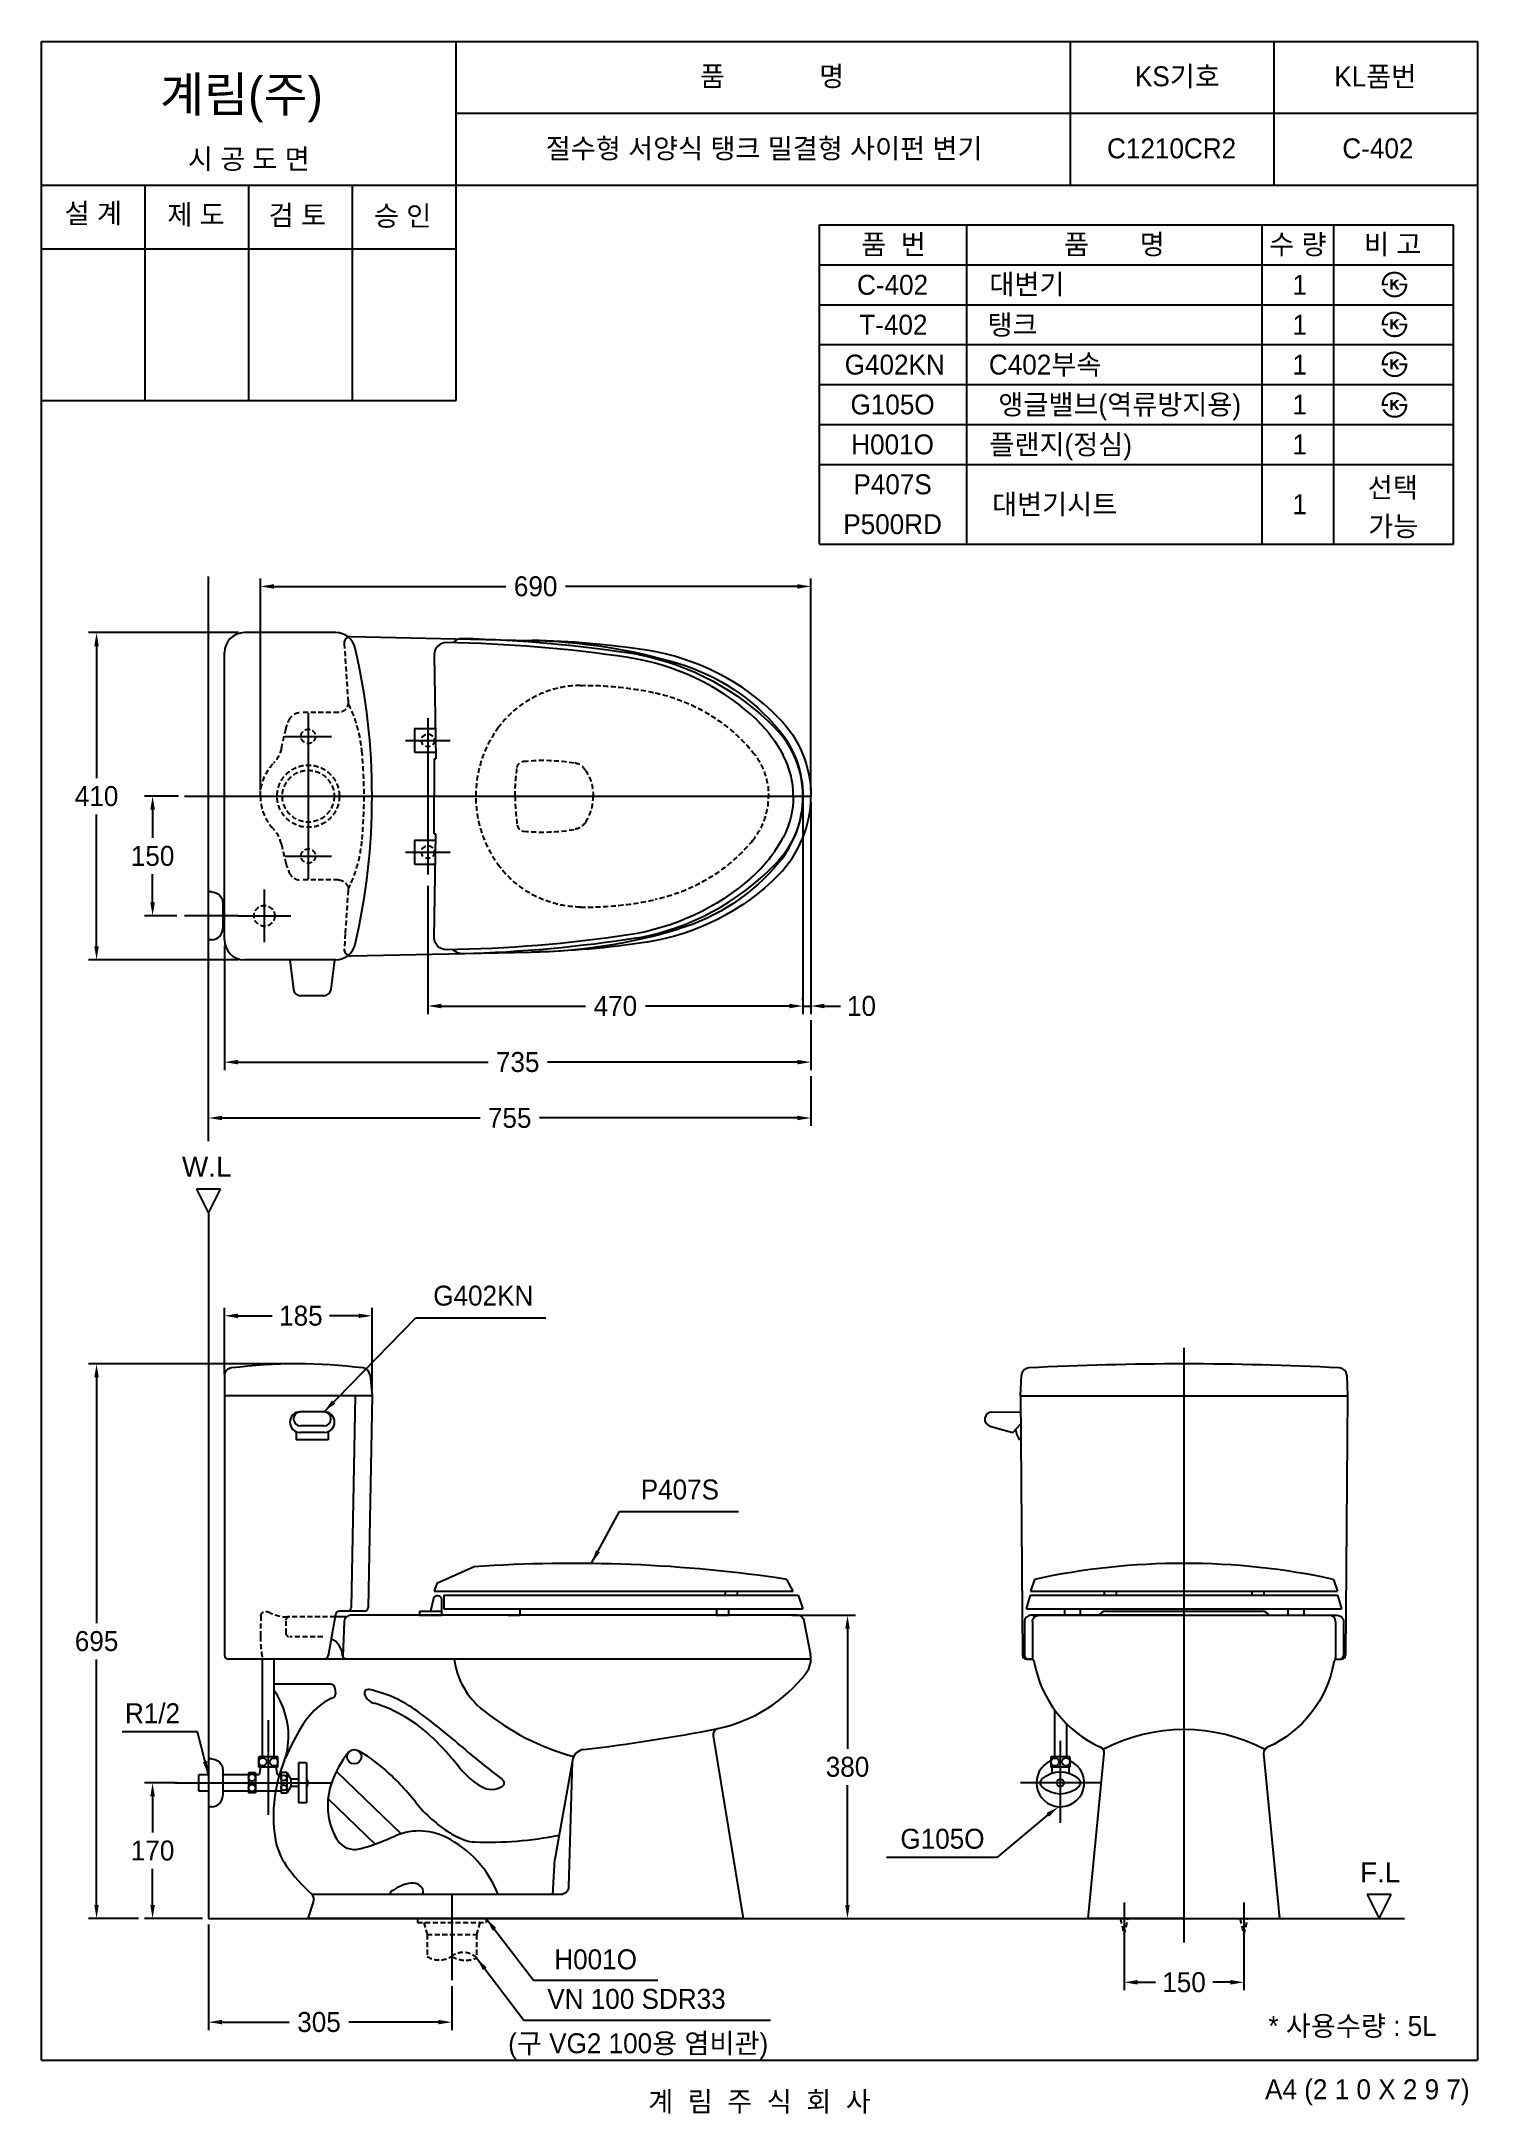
# Model space of a CAD drawing. Header units: millimetres. Extents: x 0 to 1800, y -67 to 2530.
import ezdxf
from ezdxf.enums import TextEntityAlignment as Align
from ezdxf.lldxf.tags import DXFTag

# ---------------------------------------------------------------- set-up
doc = ezdxf.new("R2010")
doc.units = ezdxf.units.MM
doc.linetypes.add('DASHED2', pattern=[9.525, 6.35, -3.175])
for name, color, linetype in [('TEXT', 7, 'Continuous'), ('내부선 및 부속', 4, 'Continuous'), ('도각라인', 255, 'Continuous'), ('외형선', 3, 'Continuous'), ('점선', 6, 'DASHED2'), ('중심선', 1, 'DASHED'), ('치수선', 7, 'Continuous')]:
    doc.layers.add(name, color=color, linetype=linetype)
doc.styles.add('____', font='')
doc.styles.add('타이틀', font='H2GTRM.TTF', dxfattribs={"height": 25})
doc.styles.get('____').set_extended_font_data('굴림')
tags = doc.linetypes.add('DASHDOT', pattern=[70, 31, -13, 13, -13]).pattern_tags.tags
tags[10:11] = [DXFTag(74, 4), DXFTag(75, 0), DXFTag(340, '0'), DXFTag(46, 0.0), DXFTag(50, 0.0), DXFTag(44, 0.0), DXFTag(45, 0.0)]
tags[8:9] = [DXFTag(74, 4), DXFTag(75, 0), DXFTag(340, '0'), DXFTag(46, 0.0), DXFTag(50, 0.0), DXFTag(44, 0.0), DXFTag(45, 0.0)]
tags[6:7] = [DXFTag(74, 4), DXFTag(75, 0), DXFTag(340, '0'), DXFTag(46, 0.0), DXFTag(50, 0.0), DXFTag(44, 0.0), DXFTag(45, 0.0)]
tags[4:5] = [DXFTag(74, 4), DXFTag(75, 0), DXFTag(340, '0'), DXFTag(46, 0.0), DXFTag(50, 0.0), DXFTag(44, 0.0), DXFTag(45, 0.0)]
tags = doc.linetypes.add('DASHED', pattern=[25.72, 12.86, -12.86]).pattern_tags.tags
tags[6:7] = [DXFTag(74, 4), DXFTag(75, 0), DXFTag(340, '0'), DXFTag(46, 0.0), DXFTag(50, 0.0), DXFTag(44, 0.0), DXFTag(45, 0.0)]
tags[4:5] = [DXFTag(74, 4), DXFTag(75, 0), DXFTag(340, '0'), DXFTag(46, 0.0), DXFTag(50, 0.0), DXFTag(44, 0.0), DXFTag(45, 0.0)]
doc.dimstyles.new('MSADIM', dxfattribs={"dimtxt": 33, "dimasz": 17, "dimexe": 10, "dimexo": 7.5, "dimgap": 10, "dimtad": 0, "dimtih": 1, "dimtoh": 1, "dimdec": 0, "dimzin": 1, "dimdsep": 46, "dimtxsty": '____', "dimcen": 11.25, "dimadec": 0, "dimazin": 0, "dimtfac": 1, "dimtdec": 0, "dimtix": 1, "dimtmove": 0, "dimatfit": 3, "dimfxl": 1, "dimtolj": 1, "dimtzin": 1, "dimarcsym": 0})

msp = doc.modelspace()

# ---------------------------------------------------------------- texts
at = {"layer": 'TEXT', "style": '타이틀'}
for s, p in [('품             명', (915.7, 2486.4)), ('KS기호', (1423.8, 2486.3)), ('KL품번', (1671.8, 2486.1)), ('시 공 도 면', (259.9, 2382.7)), ('절수형 서양식 탱크 밀결형 사이펀 변기', (905.8, 2396)), ('C1210CR2', (1416.5, 2396)), ('C-402', (1675.1, 2396)), ('설 계', (65, 2314.6)), ('제 도', (193.8, 2312.9)), ('검 토', (320.8, 2312.3)), ('승 인', (452.7, 2311.4)), ('품  번', (1067.9, 2275.7)), ('품       명', (1344.8, 2275.7)), ('수 량', (1574.8, 2275.7)), ('비 고', (1693.6, 2275.7)), ('C-402', (1066.8, 2225)), ('대변기', (1235.1, 2225.6)), ('1', (1577, 2225)), ('T-402', (1067.8, 2175)), ('탱크', (1217.2, 2175)), ('1', (1577, 2174.9)), ('G402KN', (1069.5, 2125)), ('C402부속', (1258, 2125)), ('1', (1577, 2124.9)), ('G105O', (1066.8, 2075)), ('앵글밸브(역류방지용)', (1351.5, 2075)), ('1', (1577, 2075)), ('H001O', (1066.8, 2025)), ('플랜지(정심)', (1277.5, 2025)), ('1', (1577, 2025)), ('P407S', (1066.8, 1975)), ('선택', (1693.7, 1970.9)), ('대변기시트', (1269.9, 1949.9)), ('1', (1577, 1950)), ('P500RD', (1066.8, 1925)), ('가능', (1694.4, 1922.4)), ('* 사용수량 : 5L', (1643.3, 42.9)), ('계  림  주  식  회  사', (900, -51.7))]:
    msp.add_text(s, height=25, dxfattribs=at).set_placement(p, align=Align.MIDDLE_CENTER)
msp.add_text('계림(주)', height=44, dxfattribs=at).set_placement((148.7, 2441.8))
msp.add_text('A4 (2 1 0 X 2 9 7)', height=25, dxfattribs=at).set_placement((1790, -36.5), align=Align.MIDDLE_RIGHT)
at = {"layer": 'TEXT', "char_height": 25, "attachment_point": 1, "line_spacing_factor": 0.963855, "style": '타이틀'}
for s, insert, width in [('\\fArial;W.L', (176.1, 1132.3), 248.993), ('\\A1;G402KN', (491.1, 970.7), 248.993), ('\\A1;P407S', (751.1, 727.7), 248.993), ('\\A1; G105O', (1067.5, 290), 248.993), ('\\fArial;F.L', (1652.8, 247.9), 248.993), ('\\A1; H001O', (633.7, 138.9), 248.993), ('\\A1;VN 100 SDR33', (634, 89.3), 379.657), ('\\A1;(구 VG2 100{\\fGulim|b0|i0|c129|p50;용 염비관)}', (585, 33.7), 379.657)]:
    msp.add_mtext(s, dxfattribs=dict(at, insert=insert, width=width))
at = {"layer": '치수선', "linetype": 'Continuous', "insert": (104.7, 447.3), "char_height": 25, "width": 248.993, "attachment_point": 1, "line_spacing_factor": 0.963855, "style": '타이틀'}
msp.add_mtext('\\A1;R1/2', dxfattribs=at)

# ---------------------------------------------------------------- blocks, each defined once
blk = doc.blocks.new('*D114')
at = {"layer": '치수선', "color": 0, "linetype": 'Continuous', "lineweight": -2, "transparency": 16777216}
for p, q in [((169.9, 347.6), (129.3, 347.6)), ((139.3, 330.6), (139.3, 285.4)), ((139.3, 194.6), (139.3, 239.7)), ((201.9, 177.6), (129.3, 177.6))]:
    blk.add_line(p, q, dxfattribs=at)
at = {"layer": '치수선', "color": 0, "linetype": 'Continuous', "transparency": 16777216}
for points in [[(136.5, 330.6), (142.2, 330.6), (139.3, 347.6)], [(136.5, 194.6), (142.2, 194.6), (139.3, 177.6)]]:
    blk.add_solid(points, dxfattribs=at)
at = {"layer": '치수선', "color": 0, "linetype": 'Continuous', "transparency": 16777216, "insert": (139.3, 262.6), "char_height": 25, "attachment_point": 5, "style": '____'}
blk.add_mtext('\\A1;170', dxfattribs=at)
blk = doc.blocks.new('*D115')
at = {"layer": '치수선', "color": 0, "linetype": 'Continuous', "lineweight": -2, "transparency": 16777216}
for p, q in [((209.4, 170.1), (209.4, 37.7)), ((514.4, 92.9), (514.4, 37.7)), ((226.4, 47.7), (310.5, 47.7)), ((497.4, 47.7), (385.2, 47.7))]:
    blk.add_line(p, q, dxfattribs=at)
at = {"layer": '치수선', "color": 0, "linetype": 'Continuous', "transparency": 16777216}
for points in [[(226.4, 50.5), (226.4, 44.9), (209.4, 47.7)], [(497.4, 50.5), (497.4, 44.9), (514.4, 47.7)]]:
    blk.add_solid(points, dxfattribs=at)
at = {"layer": '치수선', "color": 0, "linetype": 'Continuous', "transparency": 16777216, "insert": (347.9, 47.7), "char_height": 25, "attachment_point": 5, "style": '____'}
blk.add_mtext('\\A1;305', dxfattribs=at)
blk = doc.blocks.new('*D116')
at = {"layer": '치수선', "color": 0, "linetype": 'Continuous', "lineweight": -2, "transparency": 16777216}
for p, q in [((313.2, 872.6), (59.1, 872.6)), ((69.1, 855.6), (69.1, 547.9)), ((69.1, 194.6), (69.1, 502.2)), ((121.8, 177.6), (59.1, 177.6))]:
    blk.add_line(p, q, dxfattribs=at)
at = {"layer": '치수선', "color": 0, "linetype": 'Continuous', "transparency": 16777216}
for points in [[(66.3, 855.6), (71.9, 855.6), (69.1, 872.6)], [(66.3, 194.6), (71.9, 194.6), (69.1, 177.6)]]:
    blk.add_solid(points, dxfattribs=at)
at = {"layer": '치수선', "color": 0, "linetype": 'Continuous', "transparency": 16777216, "insert": (69.1, 525.1), "char_height": 25, "attachment_point": 5, "style": '____'}
blk.add_mtext('\\A1;695', dxfattribs=at)
blk = doc.blocks.new('*D117')
at = {"layer": '치수선', "color": 0, "linetype": 'Continuous', "lineweight": -2, "transparency": 16777216}
for p, q in [((229.4, 859.6), (229.4, 942.9)), ((414.4, 840.1), (414.4, 942.9)), ((246.4, 932.9), (289.3, 932.9)), ((397.4, 932.9), (361.2, 932.9))]:
    blk.add_line(p, q, dxfattribs=at)
at = {"layer": '치수선', "color": 0, "linetype": 'Continuous', "transparency": 16777216}
for points in [[(246.4, 935.7), (246.4, 930), (229.4, 932.9)], [(397.4, 935.7), (397.4, 930), (414.4, 932.9)]]:
    blk.add_solid(points, dxfattribs=at)
at = {"layer": '치수선', "color": 0, "linetype": 'Continuous', "transparency": 16777216, "insert": (325.2, 932.9), "char_height": 25, "attachment_point": 5, "style": '____'}
blk.add_mtext('\\A1;185', dxfattribs=at)
blk = doc.blocks.new('*D105')
at = {"layer": '치수선', "color": 0, "linetype": 'Continuous', "lineweight": -2, "transparency": 16777216}
for p, q in [((274.4, 1591.6), (274.4, 1857)), ((291.4, 1847), (582.2, 1847)), ((947.4, 1847), (656.7, 1847)), ((964.4, 1591.6), (964.4, 1857))]:
    blk.add_line(p, q, dxfattribs=at)
at = {"layer": '치수선', "color": 0, "linetype": 'Continuous', "transparency": 16777216}
for points in [[(291.4, 1849.8), (291.4, 1844.2), (274.4, 1847)], [(947.4, 1849.8), (947.4, 1844.2), (964.4, 1847)]]:
    blk.add_solid(points, dxfattribs=at)
at = {"layer": '치수선', "color": 0, "linetype": 'Continuous', "transparency": 16777216, "insert": (619.4, 1847), "char_height": 25, "attachment_point": 5, "style": '____'}
blk.add_mtext('\\A1;690', dxfattribs=at)
blk = doc.blocks.new('*D106')
at = {"layer": '치수선', "color": 0, "linetype": 'Continuous', "lineweight": -2, "transparency": 16777216}
for p, q in [((954.4, 1576.7), (954.4, 1311.1)), ((484.4, 1471.6), (484.4, 1311.1)), ((501.4, 1321.1), (681.8, 1321.1)), ((937.4, 1321.1), (757.1, 1321.1))]:
    blk.add_line(p, q, dxfattribs=at)
at = {"layer": '치수선', "color": 0, "linetype": 'Continuous', "transparency": 16777216}
for points in [[(501.4, 1324), (501.4, 1318.3), (484.4, 1321.1)], [(937.4, 1324), (937.4, 1318.3), (954.4, 1321.1)]]:
    blk.add_solid(points, dxfattribs=at)
at = {"layer": '치수선', "color": 0, "linetype": 'Continuous', "transparency": 16777216, "insert": (719.4, 1321.1), "char_height": 25, "attachment_point": 5, "style": '____'}
blk.add_mtext('\\A1;470', dxfattribs=at)
blk = doc.blocks.new('*D107')
at = {"layer": '치수선', "color": 0, "linetype": 'Continuous', "lineweight": -2, "transparency": 16777216}
for p, q in [((964.4, 1576.6), (964.4, 1311.1)), ((954.4, 1328.6), (954.4, 1331.1)), ((937.4, 1321.1), (920.4, 1321.1)), ((954.4, 1321.1), (964.4, 1321.1)), ((981.4, 1321.1), (1001.7, 1321.1))]:
    blk.add_line(p, q, dxfattribs=at)
at = {"layer": '치수선', "color": 0, "linetype": 'Continuous', "transparency": 16777216}
for points in [[(937.4, 1324), (937.4, 1318.3), (954.4, 1321.1)], [(981.4, 1324), (981.4, 1318.3), (964.4, 1321.1)]]:
    blk.add_solid(points, dxfattribs=at)
at = {"layer": '치수선', "color": 0, "linetype": 'Continuous', "transparency": 16777216, "insert": (1027.8, 1321.1), "char_height": 25, "attachment_point": 5, "style": '____'}
blk.add_mtext('\\A1;10', dxfattribs=at)
blk = doc.blocks.new('*D108')
at = {"layer": '치수선', "color": 0, "linetype": 'Continuous', "lineweight": -2, "transparency": 16777216}
for p, q in [((229.4, 1396.6), (229.4, 1240.8)), ((964.4, 1303.6), (964.4, 1240.8)), ((246.4, 1250.8), (559.8, 1250.8)), ((947.4, 1250.8), (634.1, 1250.8))]:
    blk.add_line(p, q, dxfattribs=at)
at = {"layer": '치수선', "color": 0, "linetype": 'Continuous', "transparency": 16777216}
for points in [[(246.4, 1253.6), (246.4, 1248), (229.4, 1250.8)], [(947.4, 1253.6), (947.4, 1248), (964.4, 1250.8)]]:
    blk.add_solid(points, dxfattribs=at)
at = {"layer": '치수선', "color": 0, "linetype": 'Continuous', "transparency": 16777216, "insert": (596.9, 1250.8), "char_height": 25, "attachment_point": 5, "style": '____'}
blk.add_mtext('\\A1;735', dxfattribs=at)
blk = doc.blocks.new('*D109')
at = {"layer": '치수선', "color": 0, "linetype": 'Continuous', "lineweight": -2, "transparency": 16777216}
for p, q in [((964.4, 1233.3), (964.4, 1170.8)), ((209.4, 1188.3), (209.4, 1190.8)), ((226.4, 1180.8), (549.8, 1180.8)), ((947.4, 1180.8), (624.1, 1180.8))]:
    blk.add_line(p, q, dxfattribs=at)
at = {"layer": '치수선', "color": 0, "linetype": 'Continuous', "transparency": 16777216}
for points in [[(226.4, 1183.6), (226.4, 1178), (209.4, 1180.8)], [(947.4, 1183.6), (947.4, 1178), (964.4, 1180.8)]]:
    blk.add_solid(points, dxfattribs=at)
at = {"layer": '치수선', "color": 0, "linetype": 'Continuous', "transparency": 16777216, "insert": (586.9, 1180.8), "char_height": 25, "attachment_point": 5, "style": '____'}
blk.add_mtext('\\A1;755', dxfattribs=at)
blk = doc.blocks.new('*D110')
at = {"layer": '치수선', "color": 0, "linetype": 'Continuous', "lineweight": -2, "transparency": 16777216}
for p, q in [((171.9, 1584.1), (129.3, 1584.1)), ((139.3, 1567.1), (139.3, 1531.9)), ((139.3, 1451.1), (139.3, 1486.2)), ((169.9, 1434.1), (129.3, 1434.1))]:
    blk.add_line(p, q, dxfattribs=at)
at = {"layer": '치수선', "color": 0, "linetype": 'Continuous', "transparency": 16777216}
for points in [[(136.5, 1567.1), (142.2, 1567.1), (139.3, 1584.1)], [(136.5, 1451.1), (142.2, 1451.1), (139.3, 1434.1)]]:
    blk.add_solid(points, dxfattribs=at)
at = {"layer": '치수선', "color": 0, "linetype": 'Continuous', "transparency": 16777216, "insert": (139.3, 1509.1), "char_height": 25, "attachment_point": 5, "style": '____'}
blk.add_mtext('\\A1;150', dxfattribs=at)
blk = doc.blocks.new('*D111')
at = {"layer": '치수선', "color": 0, "linetype": 'Continuous', "lineweight": -2, "transparency": 16777216}
for p, q in [((246.9, 1789.1), (59.1, 1789.1)), ((69.1, 1772.1), (69.1, 1606.9)), ((69.1, 1396.1), (69.1, 1561.2)), ((246.9, 1379.1), (59.1, 1379.1))]:
    blk.add_line(p, q, dxfattribs=at)
at = {"layer": '치수선', "color": 0, "linetype": 'Continuous', "transparency": 16777216}
for points in [[(66.3, 1772.1), (71.9, 1772.1), (69.1, 1789.1)], [(66.3, 1396.1), (71.9, 1396.1), (69.1, 1379.1)]]:
    blk.add_solid(points, dxfattribs=at)
at = {"layer": '치수선', "color": 0, "linetype": 'Continuous', "transparency": 16777216, "insert": (69.1, 1584.1), "char_height": 25, "attachment_point": 5, "style": '____'}
blk.add_mtext('\\A1;410', dxfattribs=at)
blk = doc.blocks.new('*D112')
at = {"layer": '치수선', "color": 0, "linetype": 'Continuous', "lineweight": -2, "transparency": 16777216}
for p, q in [((1357.1, 150.1), (1357.1, 87.6)), ((1507.1, 150.1), (1507.1, 87.6)), ((1374.1, 97.6), (1396.2, 97.6)), ((1490.1, 97.6), (1468.1, 97.6))]:
    blk.add_line(p, q, dxfattribs=at)
at = {"layer": '치수선', "color": 0, "linetype": 'Continuous', "transparency": 16777216}
for points in [[(1374.1, 100.5), (1374.1, 94.8), (1357.1, 97.6)], [(1490.1, 100.5), (1490.1, 94.8), (1507.1, 97.6)]]:
    blk.add_solid(points, dxfattribs=at)
at = {"layer": '치수선', "color": 0, "linetype": 'Continuous', "transparency": 16777216, "insert": (1432.1, 97.6), "char_height": 25, "attachment_point": 5, "style": '____'}
blk.add_mtext('\\A1;150', dxfattribs=at)
blk = doc.blocks.new('*D113')
at = {"layer": '치수선', "color": 0, "linetype": 'Continuous', "lineweight": -2, "transparency": 16777216}
for p, q in [((940.7, 557.6), (1020.3, 557.6)), ((1010.3, 540.6), (1010.3, 390.4)), ((1010.3, 194.6), (1010.3, 344.7)), ((886.9, 177.6), (1020.3, 177.6))]:
    blk.add_line(p, q, dxfattribs=at)
at = {"layer": '치수선', "color": 0, "linetype": 'Continuous', "transparency": 16777216}
for points in [[(1007.4, 540.6), (1013.1, 540.6), (1010.3, 557.6)], [(1007.4, 194.6), (1013.1, 194.6), (1010.3, 177.6)]]:
    blk.add_solid(points, dxfattribs=at)
at = {"layer": '치수선', "color": 0, "linetype": 'Continuous', "transparency": 16777216, "insert": (1010.3, 367.6), "char_height": 25, "attachment_point": 5, "style": '____'}
blk.add_mtext('\\A1;380', dxfattribs=at)

# ---------------------------------------------------------------- dimensions: what is measured, and where the dimension line sits
at = {"layer": '치수선', "linetype": 'Continuous'}
for base, p1, p2, picture, middle in [((964.4, 1847), (274.4, 1584.1), (964.4, 1584.1), '*D105', (619.4, 1847)), ((964.4, 1180.8), (209.4, 1180.8), (964.4, 1240.8), '*D109', (586.9, 1180.8)), ((1507.1, 97.6), (1357.1, 157.6), (1507.1, 157.6), '*D112', (1432.1, 97.6))]:
    dim = msp.add_linear_dim(base=base, p1=p1, p2=p2, dimstyle='MSADIM', override={"dimtxt": 25}, dxfattribs=at)
    dim.commit()
    dim.dimension.update_dxf_attribs({"geometry": picture, "text_midpoint": middle})
for base, p1, p2, picture, middle in [((69.1, 1379.1), (254.4, 1789.1), (254.4, 1379.1), '*D111', (69.1, 1584.1)), ((139.3, 1584.1), (177.4, 1434.1), (179.4, 1584.1), '*D110', (139.3, 1509.1))]:
    dim = msp.add_linear_dim(base=base, p1=p1, p2=p2, angle=90, dimstyle='MSADIM', override={"dimtxt": 25}, dxfattribs=at)
    dim.commit()
    dim.dimension.update_dxf_attribs({"geometry": picture, "text_midpoint": middle, "dimtype": 160})
for base, p1, p2, picture, middle in [((954.4, 1321.1), (484.4, 1479.1), (954.4, 1584.2), '*D106', (719.4, 1321.1)), ((964.4, 1321.1), (954.4, 1321.1), (964.4, 1584.1), '*D107', (1027.8, 1321.1)), ((964.4, 1250.8), (229.4, 1404.1), (964.4, 1311.1), '*D108', (596.9, 1250.8)), ((414.4, 932.9), (229.4, 852.1), (414.4, 832.6), '*D117', (325.2, 932.9)), ((514.4, 47.7), (209.4, 177.6), (514.4, 100.4), '*D115', (347.9, 47.7))]:
    dim = msp.add_linear_dim(base=base, p1=p1, p2=p2, dimstyle='MSADIM', override={"dimtxt": 25}, dxfattribs=at)
    dim.commit()
    dim.dimension.update_dxf_attribs({"geometry": picture, "text_midpoint": middle, "dimtype": 160})
for base, p1, p2, picture, middle in [((69.1, 177.6), (320.7, 872.6), (129.3, 177.6), '*D116', (69.1, 525.1)), ((1010.3, 557.6), (879.4, 177.6), (933.2, 557.6), '*D113', (1010.3, 367.6)), ((139.3, 177.6), (177.4, 347.6), (209.4, 177.6), '*D114', (139.3, 262.6))]:
    dim = msp.add_linear_dim(base=base, p1=p1, p2=p2, angle=90, dimstyle='MSADIM', override={"dimtxt": 25}, dxfattribs=at)
    dim.commit()
    dim.dimension.update_dxf_attribs({"geometry": picture, "text_midpoint": middle})

# ---------------------------------------------------------------- hatches: boundary and pattern name
at = {"layer": 'TEXT'}
for points in [[(1679.9, 2224.2), (1679.8, 2224.6), (1679.8, 2225), (1679.8, 2225.4), (1679.8, 2225.8), (1679.8, 2226.2), (1679.9, 2226.6), (1679.9, 2227), (1679.9, 2227.4), (1680, 2227.8), (1680, 2228.2), (1680.1, 2228.6), (1680.2, 2229), (1680.3, 2229.4), (1680.4, 2229.8), (1680.5, 2230.1), (1680.6, 2230.5), (1680.7, 2230.9), (1680.8, 2231.3), (1681, 2231.7), (1681.1, 2232), (1681.3, 2232.4), (1681.4, 2232.7), (1681.6, 2233.1), (1681.8, 2233.4), (1682, 2233.8), (1682.1, 2234.1), (1682.4, 2234.4), (1682.6, 2234.8), (1682.8, 2235.1), (1683, 2235.4), (1683.2, 2235.7), (1683.8, 2236.3), (1684, 2236.6), (1684.3, 2236.9), (1684.6, 2237.2), (1684.9, 2237.5), (1685.2, 2237.8), (1685.5, 2238), (1685.8, 2238.3), (1686.1, 2238.5), (1686.4, 2238.7), (1686.8, 2239), (1687.1, 2239.2), (1687.4, 2239.4), (1687.8, 2239.6), (1688.2, 2239.8), (1688.5, 2239.9), (1688.9, 2240.1), (1689.3, 2240.3), (1689.7, 2240.5), (1690.2, 2240.6), (1690.6, 2240.7), (1691, 2240.9), (1691.5, 2241), (1691.9, 2241.1), (1692.4, 2241.2), (1692.8, 2241.2), (1693.3, 2241.3), (1693.8, 2241.4), (1694.2, 2241.4), (1694.7, 2241.4), (1695.2, 2241.5), (1695.7, 2241.5), (1696.5, 2241.5), (1696.8, 2241.4), (1697.2, 2241.4), (1697.6, 2241.4), (1697.9, 2241.3), (1698.3, 2241.3), (1698.6, 2241.2), (1699, 2241.2), (1699.3, 2241.1), (1699.7, 2241), (1700, 2241), (1700.4, 2240.9), (1700.7, 2240.8), (1701, 2240.7), (1701.4, 2240.6), (1701.7, 2240.5), (1702, 2240.4), (1702.3, 2240.2), (1702.6, 2240.1), (1702.9, 2240), (1703.2, 2239.8), (1703.5, 2239.7), (1703.8, 2239.5), (1704.1, 2239.4), (1704.4, 2239.2), (1704.7, 2239), (1705, 2238.9), (1705.2, 2238.7), (1705.5, 2238.5), (1705.8, 2238.3), (1706.1, 2238.1), (1706.5, 2237.7), (1706.9, 2237.4), (1707.3, 2237), (1707.7, 2236.6), (1708, 2236.2), (1708.4, 2235.8), (1708.7, 2235.4), (1709.1, 2234.9), (1709.4, 2234.5), (1709.7, 2234), (1710, 2233.5), (1710.3, 2233), (1710.5, 2232.5), (1710.8, 2232), (1711, 2231.5), (1711.3, 2230.9), (1711.3, 2230.9), (1708.2, 2230.9), (1708.2, 2230.9), (1708.1, 2231.1), (1708, 2231.3), (1708, 2231.4), (1707.9, 2231.6), (1707.8, 2231.8), (1707.7, 2232), (1707.7, 2232.1), (1707.6, 2232.3), (1707.5, 2232.5), (1707.4, 2232.6), (1707.3, 2232.8), (1707.2, 2233), (1707.1, 2233.1), (1707, 2233.3), (1706.9, 2233.5), (1706.7, 2233.6), (1706.6, 2233.8), (1706.5, 2233.9), (1706.2, 2234.3), (1705.9, 2234.6), (1705.6, 2234.9), (1705.3, 2235.2), (1705, 2235.5), (1704.7, 2235.8), (1704.3, 2236.1), (1704.1, 2236.3), (1703.8, 2236.4), (1703.6, 2236.6), (1703.4, 2236.8), (1703.1, 2236.9), (1702.9, 2237.1), (1702.6, 2237.2), (1702.4, 2237.4), (1702.2, 2237.5), (1701.9, 2237.6), (1701.7, 2237.7), (1701.4, 2237.8), (1701.2, 2238), (1700.9, 2238.1), (1700.6, 2238.2), (1700.4, 2238.3), (1700.1, 2238.3), (1699.9, 2238.4), (1699.6, 2238.5), (1699.3, 2238.6), (1699.1, 2238.6), (1698.8, 2238.7), (1698.5, 2238.7), (1698.2, 2238.8), (1698, 2238.8), (1697.7, 2238.9), (1697.4, 2238.9), (1697.1, 2238.9), (1696.8, 2239), (1696.5, 2239), (1696.3, 2239), (1696, 2239), (1695.6, 2239), (1695.3, 2239), (1694.9, 2238.9), (1694.6, 2238.9), (1694.3, 2238.9), (1693.9, 2238.9), (1693.6, 2238.8), (1693.3, 2238.8), (1693, 2238.7), (1692.7, 2238.7), (1692.3, 2238.6), (1692, 2238.5), (1691.7, 2238.4), (1691.4, 2238.3), (1691.1, 2238.2), (1690.9, 2238.1), (1690.6, 2238), (1690.3, 2237.9), (1690, 2237.8), (1689.7, 2237.7), (1689.4, 2237.5), (1689.2, 2237.4), (1688.9, 2237.3), (1688.7, 2237.1), (1688.4, 2236.9), (1688.1, 2236.8), (1687.9, 2236.6), (1687.6, 2236.4), (1687.4, 2236.2), (1687.2, 2236), (1686.9, 2235.8), (1686.7, 2235.6), (1686.5, 2235.4), (1686.2, 2235.2), (1686, 2235), (1685.8, 2234.7), (1685.6, 2234.5), (1685.4, 2234.3), (1685.2, 2234), (1685, 2233.8), (1684.8, 2233.5), (1684.7, 2233.3), (1684.5, 2233), (1684.3, 2232.7), (1684.2, 2232.5), (1684, 2232.2), (1683.9, 2231.9), (1683.8, 2231.6), (1683.7, 2231.3), (1683.5, 2231.1), (1683.4, 2230.8), (1683.3, 2230.5), (1683.2, 2230.2), (1683.1, 2229.8), (1683, 2229.5), (1683, 2229.2), (1682.9, 2228.9), (1682.8, 2228.6), (1682.8, 2228.2), (1682.7, 2227.9), (1682.7, 2227.6), (1682.7, 2227.2), (1682.6, 2226.9), (1682.6, 2226.5), (1682.6, 2226.5), (1687.8, 2226.5), (1687.8, 2226.5), (1687.8, 2226.5), (1687.8, 2224.2), (1687.8, 2224.2), (1687.8, 2224.2), (1679.9, 2224.2)], [(1712, 2226.5), (1712, 2226.1), (1712, 2225.6), (1712, 2225.2), (1712, 2224.8), (1711.9, 2224.3), (1711.9, 2223.9), (1711.9, 2223.5), (1711.8, 2223.1), (1711.7, 2222.7), (1711.6, 2222.2), (1711.6, 2221.8), (1711.5, 2221.4), (1711.3, 2221), (1711.2, 2220.6), (1711.1, 2220.2), (1711, 2219.8), (1710.8, 2219.4), (1710.7, 2219), (1710.5, 2218.7), (1710.4, 2218.3), (1710.2, 2217.9), (1710, 2217.6), (1709.8, 2217.2), (1709.6, 2216.9), (1709.4, 2216.5), (1709.2, 2216.2), (1709, 2215.9), (1708.8, 2215.5), (1708.5, 2215.2), (1708.3, 2214.9), (1708, 2214.6), (1707.8, 2214.3), (1707.5, 2214), (1707.2, 2213.7), (1707, 2213.5), (1706.7, 2213.2), (1706.4, 2212.9), (1706.1, 2212.7), (1705.8, 2212.4), (1705.5, 2212.2), (1705.2, 2212), (1704.8, 2211.8), (1704.5, 2211.6), (1704.2, 2211.4), (1703.8, 2211.2), (1703.5, 2211), (1703.1, 2210.8), (1702.8, 2210.7), (1702.4, 2210.5), (1702.1, 2210.3), (1701.7, 2210.2), (1701.3, 2210.1), (1700.9, 2209.9), (1700.5, 2209.8), (1700.2, 2209.7), (1699.8, 2209.6), (1699.4, 2209.6), (1699, 2209.5), (1698.6, 2209.4), (1698.2, 2209.4), (1697.8, 2209.4), (1697.4, 2209.3), (1697, 2209.3), (1696.6, 2209.3), (1695.9, 2209.3), (1695.3, 2209.3), (1694.6, 2209.4), (1694, 2209.5), (1693.3, 2209.5), (1693, 2209.6), (1692.7, 2209.7), (1692.4, 2209.7), (1692.1, 2209.8), (1691.8, 2209.9), (1691.5, 2209.9), (1691.2, 2210), (1691, 2210.1), (1690.7, 2210.2), (1690.4, 2210.3), (1690.1, 2210.4), (1689.8, 2210.5), (1689.5, 2210.6), (1689.3, 2210.7), (1689, 2210.9), (1688.7, 2211), (1688.5, 2211.1), (1688.2, 2211.3), (1687.9, 2211.4), (1687.7, 2211.6), (1687.4, 2211.7), (1686.9, 2212), (1686.6, 2212.2), (1686.4, 2212.4), (1686.1, 2212.6), (1685.9, 2212.8), (1685.6, 2213), (1685.4, 2213.2), (1685.1, 2213.4), (1684.9, 2213.6), (1684.7, 2213.8), (1684.5, 2214.1), (1684.2, 2214.3), (1684, 2214.5), (1683.8, 2214.8), (1683.6, 2215), (1683.4, 2215.2), (1683.2, 2215.5), (1683, 2215.8), (1682.8, 2216), (1682.6, 2216.3), (1682.5, 2216.6), (1682.3, 2216.8), (1682.1, 2217.1), (1681.9, 2217.4), (1681.8, 2217.7), (1681.6, 2218), (1681.5, 2218.3), (1681.3, 2218.6), (1681, 2219.2), (1680.8, 2219.9), (1680.8, 2219.9), (1683.7, 2219.9), (1683.7, 2219.9), (1683.9, 2219.4), (1684.2, 2219), (1684.4, 2218.6), (1684.6, 2218.2), (1684.9, 2217.9), (1685.1, 2217.5), (1685.4, 2217.1), (1685.7, 2216.8), (1685.9, 2216.5), (1686.2, 2216.1), (1686.5, 2215.8), (1686.8, 2215.5), (1687.1, 2215.2), (1687.4, 2215), (1687.7, 2214.7), (1688, 2214.5), (1688.2, 2214.3), (1688.4, 2214.1), (1688.7, 2214), (1688.9, 2213.8), (1689.1, 2213.7), (1689.4, 2213.5), (1689.6, 2213.4), (1689.9, 2213.2), (1690.1, 2213.1), (1690.4, 2213), (1690.6, 2212.9), (1690.9, 2212.8), (1691.1, 2212.7), (1691.4, 2212.6), (1691.7, 2212.5), (1691.9, 2212.4), (1692.2, 2212.3), (1692.5, 2212.3), (1692.7, 2212.2), (1693, 2212.1), (1693.3, 2212.1), (1693.6, 2212), (1693.9, 2212), (1694.2, 2212), (1694.5, 2211.9), (1694.8, 2211.9), (1695.1, 2211.9), (1695.4, 2211.9), (1695.7, 2211.9), (1696, 2211.9), (1696.3, 2211.9), (1697.1, 2211.9), (1697.4, 2211.9), (1697.7, 2212), (1698, 2212), (1698.2, 2212), (1698.5, 2212), (1698.7, 2212.1), (1699, 2212.1), (1699.3, 2212.2), (1699.5, 2212.2), (1699.8, 2212.3), (1700, 2212.4), (1700.3, 2212.5), (1700.5, 2212.5), (1700.8, 2212.6), (1701, 2212.7), (1701.3, 2212.8), (1701.5, 2212.9), (1701.8, 2213), (1702, 2213.1), (1702.3, 2213.3), (1702.5, 2213.4), (1702.7, 2213.5), (1703, 2213.7), (1703.2, 2213.8), (1703.4, 2213.9), (1703.7, 2214.1), (1703.9, 2214.3), (1704.1, 2214.4), (1704.3, 2214.6), (1704.6, 2214.8), (1704.8, 2215), (1705.1, 2215.2), (1705.3, 2215.4), (1705.6, 2215.7), (1705.8, 2215.9), (1706, 2216.1), (1706.2, 2216.4), (1706.4, 2216.6), (1706.6, 2216.9), (1706.8, 2217.1), (1707, 2217.4), (1707.2, 2217.7), (1707.3, 2218), (1707.5, 2218.2), (1707.7, 2218.5), (1707.8, 2218.8), (1708, 2219.1), (1708.1, 2219.4), (1708.2, 2219.7), (1708.3, 2220), (1708.4, 2220.4), (1708.6, 2220.7), (1708.7, 2221), (1708.7, 2221.3), (1708.8, 2221.7), (1708.9, 2222), (1709, 2222.4), (1709, 2222.7), (1709.1, 2223.1), (1709.1, 2223.4), (1709.2, 2223.8), (1709.2, 2224.2), (1709.2, 2224.2), (1701.8, 2224.2), (1701.8, 2224.2), (1701.8, 2224.2), (1701.8, 2226.5), (1701.8, 2226.5), (1701.8, 2226.5), (1712, 2226.5)], [(1693.6, 2227.2), (1698.4, 2231.6), (1702.3, 2231.6), (1696.9, 2226.6), (1701.9, 2219.1), (1698.6, 2219.1), (1695, 2224.8), (1693.6, 2223.6), (1693.6, 2219.1), (1690.7, 2219.1), (1690.7, 2231.7), (1693.6, 2231.7)], [(1679.9, 2174.2), (1679.8, 2174.6), (1679.8, 2175), (1679.8, 2175.4), (1679.8, 2175.8), (1679.8, 2176.2), (1679.9, 2176.6), (1679.9, 2177), (1679.9, 2177.4), (1680, 2177.8), (1680, 2178.2), (1680.1, 2178.6), (1680.2, 2179), (1680.3, 2179.4), (1680.4, 2179.8), (1680.5, 2180.1), (1680.6, 2180.5), (1680.7, 2180.9), (1680.8, 2181.3), (1681, 2181.7), (1681.1, 2182), (1681.3, 2182.4), (1681.4, 2182.7), (1681.6, 2183.1), (1681.8, 2183.4), (1682, 2183.8), (1682.1, 2184.1), (1682.4, 2184.4), (1682.6, 2184.8), (1682.8, 2185.1), (1683, 2185.4), (1683.2, 2185.7), (1683.8, 2186.3), (1684, 2186.6), (1684.3, 2186.9), (1684.6, 2187.2), (1684.9, 2187.5), (1685.2, 2187.8), (1685.5, 2188), (1685.8, 2188.3), (1686.1, 2188.5), (1686.4, 2188.7), (1686.8, 2189), (1687.1, 2189.2), (1687.4, 2189.4), (1687.8, 2189.6), (1688.2, 2189.8), (1688.5, 2189.9), (1688.9, 2190.1), (1689.3, 2190.3), (1689.7, 2190.5), (1690.2, 2190.6), (1690.6, 2190.7), (1691, 2190.9), (1691.5, 2191), (1691.9, 2191.1), (1692.4, 2191.2), (1692.8, 2191.2), (1693.3, 2191.3), (1693.8, 2191.4), (1694.2, 2191.4), (1694.7, 2191.4), (1695.2, 2191.5), (1695.7, 2191.5), (1696.5, 2191.5), (1696.8, 2191.4), (1697.2, 2191.4), (1697.6, 2191.4), (1697.9, 2191.3), (1698.3, 2191.3), (1698.6, 2191.2), (1699, 2191.2), (1699.3, 2191.1), (1699.7, 2191), (1700, 2191), (1700.4, 2190.9), (1700.7, 2190.8), (1701, 2190.7), (1701.4, 2190.6), (1701.7, 2190.5), (1702, 2190.4), (1702.3, 2190.2), (1702.6, 2190.1), (1702.9, 2190), (1703.2, 2189.8), (1703.5, 2189.7), (1703.8, 2189.5), (1704.1, 2189.4), (1704.4, 2189.2), (1704.7, 2189), (1705, 2188.9), (1705.2, 2188.7), (1705.5, 2188.5), (1705.8, 2188.3), (1706.1, 2188.1), (1706.5, 2187.7), (1706.9, 2187.4), (1707.3, 2187), (1707.7, 2186.6), (1708, 2186.2), (1708.4, 2185.8), (1708.7, 2185.4), (1709.1, 2184.9), (1709.4, 2184.5), (1709.7, 2184), (1710, 2183.5), (1710.3, 2183), (1710.5, 2182.5), (1710.8, 2182), (1711, 2181.5), (1711.3, 2180.9), (1711.3, 2180.9), (1708.2, 2180.9), (1708.2, 2180.9), (1708.1, 2181.1), (1708, 2181.3), (1708, 2181.4), (1707.9, 2181.6), (1707.8, 2181.8), (1707.7, 2182), (1707.7, 2182.1), (1707.6, 2182.3), (1707.5, 2182.5), (1707.4, 2182.6), (1707.3, 2182.8), (1707.2, 2183), (1707.1, 2183.1), (1707, 2183.3), (1706.9, 2183.5), (1706.7, 2183.6), (1706.6, 2183.8), (1706.5, 2183.9), (1706.2, 2184.3), (1705.9, 2184.6), (1705.6, 2184.9), (1705.3, 2185.2), (1705, 2185.5), (1704.7, 2185.8), (1704.3, 2186.1), (1704.1, 2186.3), (1703.8, 2186.4), (1703.6, 2186.6), (1703.4, 2186.8), (1703.1, 2186.9), (1702.9, 2187.1), (1702.6, 2187.2), (1702.4, 2187.4), (1702.2, 2187.5), (1701.9, 2187.6), (1701.7, 2187.7), (1701.4, 2187.8), (1701.2, 2188), (1700.9, 2188.1), (1700.6, 2188.2), (1700.4, 2188.3), (1700.1, 2188.3), (1699.9, 2188.4), (1699.6, 2188.5), (1699.3, 2188.6), (1699.1, 2188.6), (1698.8, 2188.7), (1698.5, 2188.7), (1698.2, 2188.8), (1698, 2188.8), (1697.7, 2188.9), (1697.4, 2188.9), (1697.1, 2188.9), (1696.8, 2189), (1696.5, 2189), (1696.3, 2189), (1696, 2189), (1695.6, 2189), (1695.3, 2189), (1694.9, 2188.9), (1694.6, 2188.9), (1694.3, 2188.9), (1693.9, 2188.9), (1693.6, 2188.8), (1693.3, 2188.8), (1693, 2188.7), (1692.7, 2188.7), (1692.3, 2188.6), (1692, 2188.5), (1691.7, 2188.4), (1691.4, 2188.3), (1691.1, 2188.2), (1690.9, 2188.1), (1690.6, 2188), (1690.3, 2187.9), (1690, 2187.8), (1689.7, 2187.7), (1689.4, 2187.5), (1689.2, 2187.4), (1688.9, 2187.3), (1688.7, 2187.1), (1688.4, 2186.9), (1688.1, 2186.8), (1687.9, 2186.6), (1687.6, 2186.4), (1687.4, 2186.2), (1687.2, 2186), (1686.9, 2185.8), (1686.7, 2185.6), (1686.5, 2185.4), (1686.2, 2185.2), (1686, 2185), (1685.8, 2184.7), (1685.6, 2184.5), (1685.4, 2184.3), (1685.2, 2184), (1685, 2183.8), (1684.8, 2183.5), (1684.7, 2183.3), (1684.5, 2183), (1684.3, 2182.7), (1684.2, 2182.5), (1684, 2182.2), (1683.9, 2181.9), (1683.8, 2181.6), (1683.7, 2181.3), (1683.5, 2181.1), (1683.4, 2180.8), (1683.3, 2180.5), (1683.2, 2180.2), (1683.1, 2179.8), (1683, 2179.5), (1683, 2179.2), (1682.9, 2178.9), (1682.8, 2178.6), (1682.8, 2178.2), (1682.7, 2177.9), (1682.7, 2177.6), (1682.7, 2177.2), (1682.6, 2176.9), (1682.6, 2176.5), (1682.6, 2176.5), (1687.8, 2176.5), (1687.8, 2176.5), (1687.8, 2176.5), (1687.8, 2174.2), (1687.8, 2174.2), (1687.8, 2174.2), (1679.9, 2174.2)], [(1693.6, 2177.2), (1698.4, 2181.6), (1702.3, 2181.6), (1696.9, 2176.6), (1701.9, 2169.1), (1698.6, 2169.1), (1695, 2174.8), (1693.6, 2173.6), (1693.6, 2169.1), (1690.7, 2169.1), (1690.7, 2181.7), (1693.6, 2181.7)], [(1712, 2176.5), (1712, 2176.1), (1712, 2175.6), (1712, 2175.2), (1712, 2174.8), (1711.9, 2174.3), (1711.9, 2173.9), (1711.9, 2173.5), (1711.8, 2173.1), (1711.7, 2172.7), (1711.6, 2172.2), (1711.6, 2171.8), (1711.5, 2171.4), (1711.3, 2171), (1711.2, 2170.6), (1711.1, 2170.2), (1711, 2169.8), (1710.8, 2169.4), (1710.7, 2169), (1710.5, 2168.7), (1710.4, 2168.3), (1710.2, 2167.9), (1710, 2167.6), (1709.8, 2167.2), (1709.6, 2166.9), (1709.4, 2166.5), (1709.2, 2166.2), (1709, 2165.9), (1708.8, 2165.5), (1708.5, 2165.2), (1708.3, 2164.9), (1708, 2164.6), (1707.8, 2164.3), (1707.5, 2164), (1707.2, 2163.7), (1707, 2163.5), (1706.7, 2163.2), (1706.4, 2162.9), (1706.1, 2162.7), (1705.8, 2162.4), (1705.5, 2162.2), (1705.2, 2162), (1704.8, 2161.8), (1704.5, 2161.6), (1704.2, 2161.4), (1703.8, 2161.2), (1703.5, 2161), (1703.1, 2160.8), (1702.8, 2160.7), (1702.4, 2160.5), (1702.1, 2160.3), (1701.7, 2160.2), (1701.3, 2160.1), (1700.9, 2159.9), (1700.5, 2159.8), (1700.2, 2159.7), (1699.8, 2159.6), (1699.4, 2159.6), (1699, 2159.5), (1698.6, 2159.4), (1698.2, 2159.4), (1697.8, 2159.4), (1697.4, 2159.3), (1697, 2159.3), (1696.6, 2159.3), (1695.9, 2159.3), (1695.3, 2159.3), (1694.6, 2159.4), (1694, 2159.5), (1693.3, 2159.5), (1693, 2159.6), (1692.7, 2159.7), (1692.4, 2159.7), (1692.1, 2159.8), (1691.8, 2159.9), (1691.5, 2159.9), (1691.2, 2160), (1691, 2160.1), (1690.7, 2160.2), (1690.4, 2160.3), (1690.1, 2160.4), (1689.8, 2160.5), (1689.5, 2160.6), (1689.3, 2160.7), (1689, 2160.9), (1688.7, 2161), (1688.5, 2161.1), (1688.2, 2161.3), (1687.9, 2161.4), (1687.7, 2161.6), (1687.4, 2161.7), (1686.9, 2162), (1686.6, 2162.2), (1686.4, 2162.4), (1686.1, 2162.6), (1685.9, 2162.8), (1685.6, 2163), (1685.4, 2163.2), (1685.1, 2163.4), (1684.9, 2163.6), (1684.7, 2163.8), (1684.5, 2164.1), (1684.2, 2164.3), (1684, 2164.5), (1683.8, 2164.8), (1683.6, 2165), (1683.4, 2165.2), (1683.2, 2165.5), (1683, 2165.8), (1682.8, 2166), (1682.6, 2166.3), (1682.5, 2166.6), (1682.3, 2166.8), (1682.1, 2167.1), (1681.9, 2167.4), (1681.8, 2167.7), (1681.6, 2168), (1681.5, 2168.3), (1681.3, 2168.6), (1681, 2169.2), (1680.8, 2169.9), (1680.8, 2169.9), (1683.7, 2169.9), (1683.7, 2169.9), (1683.9, 2169.4), (1684.2, 2169), (1684.4, 2168.6), (1684.6, 2168.2), (1684.9, 2167.9), (1685.1, 2167.5), (1685.4, 2167.1), (1685.7, 2166.8), (1685.9, 2166.5), (1686.2, 2166.1), (1686.5, 2165.8), (1686.8, 2165.5), (1687.1, 2165.2), (1687.4, 2165), (1687.7, 2164.7), (1688, 2164.5), (1688.2, 2164.3), (1688.4, 2164.1), (1688.7, 2164), (1688.9, 2163.8), (1689.1, 2163.7), (1689.4, 2163.5), (1689.6, 2163.4), (1689.9, 2163.2), (1690.1, 2163.1), (1690.4, 2163), (1690.6, 2162.9), (1690.9, 2162.8), (1691.1, 2162.7), (1691.4, 2162.6), (1691.7, 2162.5), (1691.9, 2162.4), (1692.2, 2162.3), (1692.5, 2162.3), (1692.7, 2162.2), (1693, 2162.1), (1693.3, 2162.1), (1693.6, 2162), (1693.9, 2162), (1694.2, 2162), (1694.5, 2161.9), (1694.8, 2161.9), (1695.1, 2161.9), (1695.4, 2161.9), (1695.7, 2161.9), (1696, 2161.9), (1696.3, 2161.9), (1697.1, 2161.9), (1697.4, 2161.9), (1697.7, 2162), (1698, 2162), (1698.2, 2162), (1698.5, 2162), (1698.7, 2162.1), (1699, 2162.1), (1699.3, 2162.2), (1699.5, 2162.2), (1699.8, 2162.3), (1700, 2162.4), (1700.3, 2162.5), (1700.5, 2162.5), (1700.8, 2162.6), (1701, 2162.7), (1701.3, 2162.8), (1701.5, 2162.9), (1701.8, 2163), (1702, 2163.1), (1702.3, 2163.3), (1702.5, 2163.4), (1702.7, 2163.5), (1703, 2163.7), (1703.2, 2163.8), (1703.4, 2163.9), (1703.7, 2164.1), (1703.9, 2164.3), (1704.1, 2164.4), (1704.3, 2164.6), (1704.6, 2164.8), (1704.8, 2165), (1705.1, 2165.2), (1705.3, 2165.4), (1705.6, 2165.7), (1705.8, 2165.9), (1706, 2166.1), (1706.2, 2166.4), (1706.4, 2166.6), (1706.6, 2166.9), (1706.8, 2167.1), (1707, 2167.4), (1707.2, 2167.7), (1707.3, 2168), (1707.5, 2168.2), (1707.7, 2168.5), (1707.8, 2168.8), (1708, 2169.1), (1708.1, 2169.4), (1708.2, 2169.7), (1708.3, 2170), (1708.4, 2170.4), (1708.6, 2170.7), (1708.7, 2171), (1708.7, 2171.3), (1708.8, 2171.7), (1708.9, 2172), (1709, 2172.4), (1709, 2172.7), (1709.1, 2173.1), (1709.1, 2173.4), (1709.2, 2173.8), (1709.2, 2174.2), (1709.2, 2174.2), (1701.8, 2174.2), (1701.8, 2174.2), (1701.8, 2174.2), (1701.8, 2176.5), (1701.8, 2176.5), (1701.8, 2176.5), (1712, 2176.5)], [(1679.9, 2124.2), (1679.8, 2124.6), (1679.8, 2125), (1679.8, 2125.4), (1679.8, 2125.8), (1679.8, 2126.2), (1679.9, 2126.6), (1679.9, 2127), (1679.9, 2127.4), (1680, 2127.8), (1680, 2128.2), (1680.1, 2128.6), (1680.2, 2129), (1680.3, 2129.4), (1680.4, 2129.8), (1680.5, 2130.1), (1680.6, 2130.5), (1680.7, 2130.9), (1680.8, 2131.3), (1681, 2131.7), (1681.1, 2132), (1681.3, 2132.4), (1681.4, 2132.7), (1681.6, 2133.1), (1681.8, 2133.4), (1682, 2133.8), (1682.1, 2134.1), (1682.4, 2134.4), (1682.6, 2134.8), (1682.8, 2135.1), (1683, 2135.4), (1683.2, 2135.7), (1683.8, 2136.3), (1684, 2136.6), (1684.3, 2136.9), (1684.6, 2137.2), (1684.9, 2137.5), (1685.2, 2137.8), (1685.5, 2138), (1685.8, 2138.3), (1686.1, 2138.5), (1686.4, 2138.7), (1686.8, 2139), (1687.1, 2139.2), (1687.4, 2139.4), (1687.8, 2139.6), (1688.2, 2139.8), (1688.5, 2139.9), (1688.9, 2140.1), (1689.3, 2140.3), (1689.7, 2140.5), (1690.2, 2140.6), (1690.6, 2140.7), (1691, 2140.9), (1691.5, 2141), (1691.9, 2141.1), (1692.4, 2141.2), (1692.8, 2141.2), (1693.3, 2141.3), (1693.8, 2141.4), (1694.2, 2141.4), (1694.7, 2141.4), (1695.2, 2141.5), (1695.7, 2141.5), (1696.5, 2141.5), (1696.8, 2141.4), (1697.2, 2141.4), (1697.6, 2141.4), (1697.9, 2141.3), (1698.3, 2141.3), (1698.6, 2141.2), (1699, 2141.2), (1699.3, 2141.1), (1699.7, 2141), (1700, 2141), (1700.4, 2140.9), (1700.7, 2140.8), (1701, 2140.7), (1701.4, 2140.6), (1701.7, 2140.5), (1702, 2140.4), (1702.3, 2140.2), (1702.6, 2140.1), (1702.9, 2140), (1703.2, 2139.8), (1703.5, 2139.7), (1703.8, 2139.5), (1704.1, 2139.4), (1704.4, 2139.2), (1704.7, 2139), (1705, 2138.9), (1705.2, 2138.7), (1705.5, 2138.5), (1705.8, 2138.3), (1706.1, 2138.1), (1706.5, 2137.7), (1706.9, 2137.4), (1707.3, 2137), (1707.7, 2136.6), (1708, 2136.2), (1708.4, 2135.8), (1708.7, 2135.4), (1709.1, 2134.9), (1709.4, 2134.5), (1709.7, 2134), (1710, 2133.5), (1710.3, 2133), (1710.5, 2132.5), (1710.8, 2132), (1711, 2131.5), (1711.3, 2130.9), (1711.3, 2130.9), (1708.2, 2130.9), (1708.2, 2130.9), (1708.1, 2131.1), (1708, 2131.3), (1708, 2131.4), (1707.9, 2131.6), (1707.8, 2131.8), (1707.7, 2132), (1707.7, 2132.1), (1707.6, 2132.3), (1707.5, 2132.5), (1707.4, 2132.6), (1707.3, 2132.8), (1707.2, 2133), (1707.1, 2133.1), (1707, 2133.3), (1706.9, 2133.5), (1706.7, 2133.6), (1706.6, 2133.8), (1706.5, 2133.9), (1706.2, 2134.3), (1705.9, 2134.6), (1705.6, 2134.9), (1705.3, 2135.2), (1705, 2135.5), (1704.7, 2135.8), (1704.3, 2136.1), (1704.1, 2136.3), (1703.8, 2136.4), (1703.6, 2136.6), (1703.4, 2136.8), (1703.1, 2136.9), (1702.9, 2137.1), (1702.6, 2137.2), (1702.4, 2137.4), (1702.2, 2137.5), (1701.9, 2137.6), (1701.7, 2137.7), (1701.4, 2137.8), (1701.2, 2138), (1700.9, 2138.1), (1700.6, 2138.2), (1700.4, 2138.3), (1700.1, 2138.3), (1699.9, 2138.4), (1699.6, 2138.5), (1699.3, 2138.6), (1699.1, 2138.6), (1698.8, 2138.7), (1698.5, 2138.7), (1698.2, 2138.8), (1698, 2138.8), (1697.7, 2138.9), (1697.4, 2138.9), (1697.1, 2138.9), (1696.8, 2139), (1696.5, 2139), (1696.3, 2139), (1696, 2139), (1695.6, 2139), (1695.3, 2139), (1694.9, 2138.9), (1694.6, 2138.9), (1694.3, 2138.9), (1693.9, 2138.9), (1693.6, 2138.8), (1693.3, 2138.8), (1693, 2138.7), (1692.7, 2138.7), (1692.3, 2138.6), (1692, 2138.5), (1691.7, 2138.4), (1691.4, 2138.3), (1691.1, 2138.2), (1690.9, 2138.1), (1690.6, 2138), (1690.3, 2137.9), (1690, 2137.8), (1689.7, 2137.7), (1689.4, 2137.5), (1689.2, 2137.4), (1688.9, 2137.3), (1688.7, 2137.1), (1688.4, 2136.9), (1688.1, 2136.8), (1687.9, 2136.6), (1687.6, 2136.4), (1687.4, 2136.2), (1687.2, 2136), (1686.9, 2135.8), (1686.7, 2135.6), (1686.5, 2135.4), (1686.2, 2135.2), (1686, 2135), (1685.8, 2134.7), (1685.6, 2134.5), (1685.4, 2134.3), (1685.2, 2134), (1685, 2133.8), (1684.8, 2133.5), (1684.7, 2133.3), (1684.5, 2133), (1684.3, 2132.7), (1684.2, 2132.5), (1684, 2132.2), (1683.9, 2131.9), (1683.8, 2131.6), (1683.7, 2131.3), (1683.5, 2131.1), (1683.4, 2130.8), (1683.3, 2130.5), (1683.2, 2130.2), (1683.1, 2129.8), (1683, 2129.5), (1683, 2129.2), (1682.9, 2128.9), (1682.8, 2128.6), (1682.8, 2128.2), (1682.7, 2127.9), (1682.7, 2127.6), (1682.7, 2127.2), (1682.6, 2126.9), (1682.6, 2126.5), (1682.6, 2126.5), (1687.8, 2126.5), (1687.8, 2126.5), (1687.8, 2126.5), (1687.8, 2124.2), (1687.8, 2124.2), (1687.8, 2124.2), (1679.9, 2124.2)], [(1693.6, 2127.2), (1698.4, 2131.6), (1702.3, 2131.6), (1696.9, 2126.6), (1701.9, 2119.1), (1698.6, 2119.1), (1695, 2124.8), (1693.6, 2123.6), (1693.6, 2119.1), (1690.7, 2119.1), (1690.7, 2131.7), (1693.6, 2131.7)], [(1712, 2126.5), (1712, 2126.1), (1712, 2125.6), (1712, 2125.2), (1712, 2124.8), (1711.9, 2124.3), (1711.9, 2123.9), (1711.9, 2123.5), (1711.8, 2123.1), (1711.7, 2122.7), (1711.6, 2122.2), (1711.6, 2121.8), (1711.5, 2121.4), (1711.3, 2121), (1711.2, 2120.6), (1711.1, 2120.2), (1711, 2119.8), (1710.8, 2119.4), (1710.7, 2119), (1710.5, 2118.7), (1710.4, 2118.3), (1710.2, 2117.9), (1710, 2117.6), (1709.8, 2117.2), (1709.6, 2116.9), (1709.4, 2116.5), (1709.2, 2116.2), (1709, 2115.9), (1708.8, 2115.5), (1708.5, 2115.2), (1708.3, 2114.9), (1708, 2114.6), (1707.8, 2114.3), (1707.5, 2114), (1707.2, 2113.7), (1707, 2113.5), (1706.7, 2113.2), (1706.4, 2112.9), (1706.1, 2112.7), (1705.8, 2112.4), (1705.5, 2112.2), (1705.2, 2112), (1704.8, 2111.8), (1704.5, 2111.6), (1704.2, 2111.4), (1703.8, 2111.2), (1703.5, 2111), (1703.1, 2110.8), (1702.8, 2110.7), (1702.4, 2110.5), (1702.1, 2110.3), (1701.7, 2110.2), (1701.3, 2110.1), (1700.9, 2109.9), (1700.5, 2109.8), (1700.2, 2109.7), (1699.8, 2109.6), (1699.4, 2109.6), (1699, 2109.5), (1698.6, 2109.4), (1698.2, 2109.4), (1697.8, 2109.4), (1697.4, 2109.3), (1697, 2109.3), (1696.6, 2109.3), (1695.9, 2109.3), (1695.3, 2109.3), (1694.6, 2109.4), (1694, 2109.5), (1693.3, 2109.5), (1693, 2109.6), (1692.7, 2109.7), (1692.4, 2109.7), (1692.1, 2109.8), (1691.8, 2109.9), (1691.5, 2109.9), (1691.2, 2110), (1691, 2110.1), (1690.7, 2110.2), (1690.4, 2110.3), (1690.1, 2110.4), (1689.8, 2110.5), (1689.5, 2110.6), (1689.3, 2110.7), (1689, 2110.9), (1688.7, 2111), (1688.5, 2111.1), (1688.2, 2111.3), (1687.9, 2111.4), (1687.7, 2111.6), (1687.4, 2111.7), (1686.9, 2112), (1686.6, 2112.2), (1686.4, 2112.4), (1686.1, 2112.6), (1685.9, 2112.8), (1685.6, 2113), (1685.4, 2113.2), (1685.1, 2113.4), (1684.9, 2113.6), (1684.7, 2113.8), (1684.5, 2114.1), (1684.2, 2114.3), (1684, 2114.5), (1683.8, 2114.8), (1683.6, 2115), (1683.4, 2115.2), (1683.2, 2115.5), (1683, 2115.8), (1682.8, 2116), (1682.6, 2116.3), (1682.5, 2116.6), (1682.3, 2116.8), (1682.1, 2117.1), (1681.9, 2117.4), (1681.8, 2117.7), (1681.6, 2118), (1681.5, 2118.3), (1681.3, 2118.6), (1681, 2119.2), (1680.8, 2119.9), (1680.8, 2119.9), (1683.7, 2119.9), (1683.7, 2119.9), (1683.9, 2119.4), (1684.2, 2119), (1684.4, 2118.6), (1684.6, 2118.2), (1684.9, 2117.9), (1685.1, 2117.5), (1685.4, 2117.1), (1685.7, 2116.8), (1685.9, 2116.5), (1686.2, 2116.1), (1686.5, 2115.8), (1686.8, 2115.5), (1687.1, 2115.2), (1687.4, 2115), (1687.7, 2114.7), (1688, 2114.5), (1688.2, 2114.3), (1688.4, 2114.1), (1688.7, 2114), (1688.9, 2113.8), (1689.1, 2113.7), (1689.4, 2113.5), (1689.6, 2113.4), (1689.9, 2113.2), (1690.1, 2113.1), (1690.4, 2113), (1690.6, 2112.9), (1690.9, 2112.8), (1691.1, 2112.7), (1691.4, 2112.6), (1691.7, 2112.5), (1691.9, 2112.4), (1692.2, 2112.3), (1692.5, 2112.3), (1692.7, 2112.2), (1693, 2112.1), (1693.3, 2112.1), (1693.6, 2112), (1693.9, 2112), (1694.2, 2112), (1694.5, 2111.9), (1694.8, 2111.9), (1695.1, 2111.9), (1695.4, 2111.9), (1695.7, 2111.9), (1696, 2111.9), (1696.3, 2111.9), (1697.1, 2111.9), (1697.4, 2111.9), (1697.7, 2112), (1698, 2112), (1698.2, 2112), (1698.5, 2112), (1698.7, 2112.1), (1699, 2112.1), (1699.3, 2112.2), (1699.5, 2112.2), (1699.8, 2112.3), (1700, 2112.4), (1700.3, 2112.5), (1700.5, 2112.5), (1700.8, 2112.6), (1701, 2112.7), (1701.3, 2112.8), (1701.5, 2112.9), (1701.8, 2113), (1702, 2113.1), (1702.3, 2113.3), (1702.5, 2113.4), (1702.7, 2113.5), (1703, 2113.7), (1703.2, 2113.8), (1703.4, 2113.9), (1703.7, 2114.1), (1703.9, 2114.3), (1704.1, 2114.4), (1704.3, 2114.6), (1704.6, 2114.8), (1704.8, 2115), (1705.1, 2115.2), (1705.3, 2115.4), (1705.6, 2115.7), (1705.8, 2115.9), (1706, 2116.1), (1706.2, 2116.4), (1706.4, 2116.6), (1706.6, 2116.9), (1706.8, 2117.1), (1707, 2117.4), (1707.2, 2117.7), (1707.3, 2118), (1707.5, 2118.2), (1707.7, 2118.5), (1707.8, 2118.8), (1708, 2119.1), (1708.1, 2119.4), (1708.2, 2119.7), (1708.3, 2120), (1708.4, 2120.4), (1708.6, 2120.7), (1708.7, 2121), (1708.7, 2121.3), (1708.8, 2121.7), (1708.9, 2122), (1709, 2122.4), (1709, 2122.7), (1709.1, 2123.1), (1709.1, 2123.4), (1709.2, 2123.8), (1709.2, 2124.2), (1709.2, 2124.2), (1701.8, 2124.2), (1701.8, 2124.2), (1701.8, 2124.2), (1701.8, 2126.5), (1701.8, 2126.5), (1701.8, 2126.5), (1712, 2126.5)], [(1679.9, 2073.2), (1679.8, 2073.6), (1679.8, 2074), (1679.8, 2074.4), (1679.8, 2074.8), (1679.8, 2075.2), (1679.9, 2075.6), (1679.9, 2076), (1679.9, 2076.4), (1680, 2076.8), (1680, 2077.2), (1680.1, 2077.6), (1680.2, 2078), (1680.3, 2078.4), (1680.4, 2078.8), (1680.5, 2079.1), (1680.6, 2079.5), (1680.7, 2079.9), (1680.8, 2080.3), (1681, 2080.7), (1681.1, 2081), (1681.3, 2081.4), (1681.4, 2081.8), (1681.6, 2082.1), (1681.8, 2082.5), (1682, 2082.8), (1682.1, 2083.1), (1682.4, 2083.5), (1682.6, 2083.8), (1682.8, 2084.1), (1683, 2084.4), (1683.2, 2084.7), (1683.8, 2085.3), (1684, 2085.6), (1684.3, 2085.9), (1684.6, 2086.2), (1684.9, 2086.5), (1685.2, 2086.8), (1685.5, 2087), (1685.8, 2087.3), (1686.1, 2087.5), (1686.4, 2087.7), (1686.8, 2088), (1687.1, 2088.2), (1687.4, 2088.4), (1687.8, 2088.6), (1688.2, 2088.8), (1688.5, 2089), (1688.9, 2089.1), (1689.3, 2089.3), (1689.7, 2089.5), (1690.2, 2089.6), (1690.6, 2089.7), (1691, 2089.9), (1691.5, 2090), (1691.9, 2090.1), (1692.4, 2090.2), (1692.8, 2090.3), (1693.3, 2090.3), (1693.8, 2090.4), (1694.2, 2090.4), (1694.7, 2090.5), (1695.2, 2090.5), (1695.7, 2090.5), (1696.5, 2090.5), (1696.8, 2090.4), (1697.2, 2090.4), (1697.6, 2090.4), (1697.9, 2090.3), (1698.3, 2090.3), (1698.6, 2090.2), (1699, 2090.2), (1699.3, 2090.1), (1699.7, 2090.1), (1700, 2090), (1700.4, 2089.9), (1700.7, 2089.8), (1701, 2089.7), (1701.4, 2089.6), (1701.7, 2089.5), (1702, 2089.4), (1702.3, 2089.3), (1702.6, 2089.1), (1702.9, 2089), (1703.2, 2088.8), (1703.5, 2088.7), (1703.8, 2088.5), (1704.1, 2088.4), (1704.4, 2088.2), (1704.7, 2088), (1705, 2087.9), (1705.2, 2087.7), (1705.5, 2087.5), (1705.8, 2087.3), (1706.1, 2087.1), (1706.5, 2086.7), (1706.9, 2086.4), (1707.3, 2086), (1707.7, 2085.6), (1708, 2085.2), (1708.4, 2084.8), (1708.7, 2084.4), (1709.1, 2083.9), (1709.4, 2083.5), (1709.7, 2083), (1710, 2082.5), (1710.3, 2082), (1710.5, 2081.5), (1710.8, 2081), (1711, 2080.5), (1711.3, 2079.9), (1711.3, 2079.9), (1708.2, 2079.9), (1708.2, 2079.9), (1708.1, 2080.1), (1708, 2080.3), (1708, 2080.4), (1707.9, 2080.6), (1707.8, 2080.8), (1707.7, 2081), (1707.7, 2081.1), (1707.6, 2081.3), (1707.5, 2081.5), (1707.4, 2081.6), (1707.3, 2081.8), (1707.2, 2082), (1707.1, 2082.1), (1707, 2082.3), (1706.9, 2082.5), (1706.7, 2082.6), (1706.6, 2082.8), (1706.5, 2082.9), (1706.2, 2083.3), (1705.9, 2083.6), (1705.6, 2083.9), (1705.3, 2084.2), (1705, 2084.5), (1704.7, 2084.8), (1704.3, 2085.1), (1704.1, 2085.3), (1703.8, 2085.4), (1703.6, 2085.6), (1703.4, 2085.8), (1703.1, 2085.9), (1702.9, 2086.1), (1702.6, 2086.2), (1702.4, 2086.4), (1702.2, 2086.5), (1701.9, 2086.6), (1701.7, 2086.7), (1701.4, 2086.9), (1701.2, 2087), (1700.9, 2087.1), (1700.6, 2087.2), (1700.4, 2087.3), (1700.1, 2087.4), (1699.9, 2087.4), (1699.6, 2087.5), (1699.3, 2087.6), (1699.1, 2087.6), (1698.8, 2087.7), (1698.5, 2087.8), (1698.2, 2087.8), (1698, 2087.8), (1697.7, 2087.9), (1697.4, 2087.9), (1697.1, 2087.9), (1696.8, 2088), (1696.5, 2088), (1696.3, 2088), (1696, 2088), (1695.6, 2088), (1695.3, 2088), (1694.9, 2088), (1694.6, 2087.9), (1694.3, 2087.9), (1693.9, 2087.9), (1693.6, 2087.8), (1693.3, 2087.8), (1693, 2087.7), (1692.7, 2087.7), (1692.3, 2087.6), (1692, 2087.5), (1691.7, 2087.4), (1691.4, 2087.3), (1691.1, 2087.3), (1690.9, 2087.2), (1690.6, 2087), (1690.3, 2086.9), (1690, 2086.8), (1689.7, 2086.7), (1689.4, 2086.5), (1689.2, 2086.4), (1688.9, 2086.3), (1688.7, 2086.1), (1688.4, 2085.9), (1688.1, 2085.8), (1687.9, 2085.6), (1687.6, 2085.4), (1687.4, 2085.2), (1687.2, 2085.1), (1686.9, 2084.9), (1686.7, 2084.6), (1686.5, 2084.4), (1686.2, 2084.2), (1686, 2084), (1685.8, 2083.8), (1685.6, 2083.5), (1685.4, 2083.3), (1685.2, 2083), (1685, 2082.8), (1684.8, 2082.5), (1684.7, 2082.3), (1684.5, 2082), (1684.3, 2081.7), (1684.2, 2081.5), (1684, 2081.2), (1683.9, 2080.9), (1683.8, 2080.6), (1683.7, 2080.4), (1683.5, 2080.1), (1683.4, 2079.8), (1683.3, 2079.5), (1683.2, 2079.2), (1683.1, 2078.9), (1683, 2078.5), (1683, 2078.2), (1682.9, 2077.9), (1682.8, 2077.6), (1682.8, 2077.2), (1682.7, 2076.9), (1682.7, 2076.6), (1682.7, 2076.2), (1682.6, 2075.9), (1682.6, 2075.5), (1682.6, 2075.5), (1687.8, 2075.5), (1687.8, 2075.5), (1687.8, 2075.5), (1687.8, 2073.2), (1687.8, 2073.2), (1687.8, 2073.2), (1679.9, 2073.2)], [(1693.6, 2076.2), (1698.4, 2080.6), (1702.3, 2080.6), (1696.9, 2075.6), (1701.9, 2068.1), (1698.6, 2068.1), (1695, 2073.8), (1693.6, 2072.6), (1693.6, 2068.1), (1690.7, 2068.1), (1690.7, 2080.7), (1693.6, 2080.7)], [(1712, 2075.5), (1712, 2075.1), (1712, 2074.7), (1712, 2074.2), (1712, 2073.8), (1711.9, 2073.4), (1711.9, 2072.9), (1711.9, 2072.5), (1711.8, 2072.1), (1711.7, 2071.7), (1711.6, 2071.2), (1711.6, 2070.8), (1711.5, 2070.4), (1711.3, 2070), (1711.2, 2069.6), (1711.1, 2069.2), (1711, 2068.8), (1710.8, 2068.4), (1710.7, 2068), (1710.5, 2067.7), (1710.4, 2067.3), (1710.2, 2066.9), (1710, 2066.6), (1709.8, 2066.2), (1709.6, 2065.9), (1709.4, 2065.5), (1709.2, 2065.2), (1709, 2064.9), (1708.8, 2064.6), (1708.5, 2064.2), (1708.3, 2063.9), (1708, 2063.6), (1707.8, 2063.3), (1707.5, 2063), (1707.2, 2062.7), (1707, 2062.5), (1706.7, 2062.2), (1706.4, 2061.9), (1706.1, 2061.7), (1705.8, 2061.5), (1705.5, 2061.2), (1705.2, 2061), (1704.8, 2060.8), (1704.5, 2060.6), (1704.2, 2060.4), (1703.8, 2060.2), (1703.5, 2060), (1703.1, 2059.8), (1702.8, 2059.7), (1702.4, 2059.5), (1702.1, 2059.4), (1701.7, 2059.2), (1701.3, 2059.1), (1700.9, 2059), (1700.5, 2058.8), (1700.2, 2058.7), (1699.8, 2058.7), (1699.4, 2058.6), (1699, 2058.5), (1698.6, 2058.5), (1698.2, 2058.4), (1697.8, 2058.4), (1697.4, 2058.3), (1697, 2058.3), (1696.6, 2058.3), (1695.9, 2058.3), (1695.3, 2058.4), (1694.6, 2058.4), (1694, 2058.5), (1693.3, 2058.6), (1693, 2058.6), (1692.7, 2058.7), (1692.4, 2058.7), (1692.1, 2058.8), (1691.8, 2058.9), (1691.5, 2058.9), (1691.2, 2059), (1691, 2059.1), (1690.7, 2059.2), (1690.4, 2059.3), (1690.1, 2059.4), (1689.8, 2059.5), (1689.5, 2059.6), (1689.3, 2059.7), (1689, 2059.9), (1688.7, 2060), (1688.5, 2060.1), (1688.2, 2060.3), (1687.9, 2060.4), (1687.7, 2060.6), (1687.4, 2060.7), (1686.9, 2061.1), (1686.6, 2061.2), (1686.4, 2061.4), (1686.1, 2061.6), (1685.9, 2061.8), (1685.6, 2062), (1685.4, 2062.2), (1685.1, 2062.4), (1684.9, 2062.6), (1684.7, 2062.8), (1684.5, 2063.1), (1684.2, 2063.3), (1684, 2063.5), (1683.8, 2063.8), (1683.6, 2064), (1683.4, 2064.3), (1683.2, 2064.5), (1683, 2064.8), (1682.8, 2065), (1682.6, 2065.3), (1682.5, 2065.6), (1682.3, 2065.8), (1682.1, 2066.1), (1681.9, 2066.4), (1681.8, 2066.7), (1681.6, 2067), (1681.5, 2067.3), (1681.3, 2067.6), (1681, 2068.2), (1680.8, 2068.9), (1680.8, 2068.9), (1683.7, 2068.9), (1683.7, 2068.9), (1683.9, 2068.5), (1684.2, 2068), (1684.4, 2067.6), (1684.6, 2067.2), (1684.9, 2066.9), (1685.1, 2066.5), (1685.4, 2066.1), (1685.7, 2065.8), (1685.9, 2065.5), (1686.2, 2065.1), (1686.5, 2064.8), (1686.8, 2064.5), (1687.1, 2064.3), (1687.4, 2064), (1687.7, 2063.7), (1688, 2063.5), (1688.2, 2063.3), (1688.4, 2063.1), (1688.7, 2063), (1688.9, 2062.8), (1689.1, 2062.7), (1689.4, 2062.5), (1689.6, 2062.4), (1689.9, 2062.3), (1690.1, 2062.1), (1690.4, 2062), (1690.6, 2061.9), (1690.9, 2061.8), (1691.1, 2061.7), (1691.4, 2061.6), (1691.7, 2061.5), (1691.9, 2061.4), (1692.2, 2061.4), (1692.5, 2061.3), (1692.7, 2061.2), (1693, 2061.2), (1693.3, 2061.1), (1693.6, 2061.1), (1693.9, 2061), (1694.2, 2061), (1694.5, 2061), (1694.8, 2060.9), (1695.1, 2060.9), (1695.4, 2060.9), (1695.7, 2060.9), (1696, 2060.9), (1696.3, 2060.9), (1697.1, 2060.9), (1697.4, 2060.9), (1697.7, 2061), (1698, 2061), (1698.2, 2061), (1698.5, 2061.1), (1698.7, 2061.1), (1699, 2061.1), (1699.3, 2061.2), (1699.5, 2061.3), (1699.8, 2061.3), (1700, 2061.4), (1700.3, 2061.5), (1700.5, 2061.5), (1700.8, 2061.6), (1701, 2061.7), (1701.3, 2061.8), (1701.5, 2061.9), (1701.8, 2062), (1702, 2062.2), (1702.3, 2062.3), (1702.5, 2062.4), (1702.7, 2062.5), (1703, 2062.7), (1703.2, 2062.8), (1703.4, 2063), (1703.7, 2063.1), (1703.9, 2063.3), (1704.1, 2063.4), (1704.3, 2063.6), (1704.6, 2063.8), (1704.8, 2064), (1705.1, 2064.2), (1705.3, 2064.4), (1705.6, 2064.7), (1705.8, 2064.9), (1706, 2065.1), (1706.2, 2065.4), (1706.4, 2065.6), (1706.6, 2065.9), (1706.8, 2066.2), (1707, 2066.4), (1707.2, 2066.7), (1707.3, 2067), (1707.5, 2067.3), (1707.7, 2067.5), (1707.8, 2067.8), (1708, 2068.1), (1708.1, 2068.4), (1708.2, 2068.7), (1708.3, 2069), (1708.4, 2069.4), (1708.6, 2069.7), (1708.7, 2070), (1708.7, 2070.3), (1708.8, 2070.7), (1708.9, 2071), (1709, 2071.4), (1709, 2071.7), (1709.1, 2072.1), (1709.1, 2072.4), (1709.2, 2072.8), (1709.2, 2073.2), (1709.2, 2073.2), (1701.8, 2073.2), (1701.8, 2073.2), (1701.8, 2073.2), (1701.8, 2075.5), (1701.8, 2075.5), (1701.8, 2075.5), (1712, 2075.5)]]:
    msp.add_hatch(color=256, dxfattribs=at).paths.add_polyline_path(points, flags=0)

# ---------------------------------------------------------------- linework, layer by layer
at = {"linetype": 'Continuous'}
msp.add_line((367.4, 1379.1), (311.4, 1379.1), dxfattribs=at)
at = {"layer": '내부선 및 부속', "linetype": 'Continuous'}
for p, q in [((492.4, 1761.3), (494.4, 1631.1)), ((467.4, 1669.1), (467.4, 1639.1)), ((467.4, 1669.1), (493.9, 1669.1)), ((467.4, 1639.1), (494.3, 1639.1)), ((492.4, 1631.1), (494.4, 1631.1)), ((492.4, 1631.1), (492.4, 1584.1)), ((492.4, 1537.1), (492.4, 1584.1)), ((492.4, 1537.1), (494.4, 1537.1)), ((492.4, 1406.8), (494.4, 1537.1)), ((467.4, 1529.1), (467.4, 1499.1)), ((467.4, 1529.1), (494.3, 1529.1)), ((467.4, 1499.1), (493.9, 1499.1)), ((213.4, 1464.1), (209.4, 1464.1)), ((227.4, 1450.1), (227.4, 1418.1)), ((229.4, 1444.3), (227.4, 1444.3)), ((213.4, 1404.1), (209.4, 1404.1)), ((229.4, 1423.8), (227.4, 1423.8)), ((311.4, 1379.1), (316, 1342)), ((367.4, 1379.1), (362.9, 1342)), ((354, 1334.1), (324.9, 1334.1)), ((354.4, 812.6), (324.4, 812.6)), ((1191.3, 812.3), (1227.3, 812.6)), ((319.4, 787.6), (319.4, 777.6)), ((354.4, 786.6), (324.4, 786.6)), ((354.1, 794.9), (324.8, 794.9)), ((359.4, 787.6), (359.4, 777.6)), ((1188.9, 794.6), (1217.5, 786.5)), ((1217.5, 786.5), (1227.4, 797.6)), ((359.4, 777.6), (319.4, 777.6)), ((1226.1, 777.6), (1227.6, 777.6)), ((495.4, 597.6), (492.4, 587.6)), ((542.4, 618.3), (495.4, 597.6)), ((942.4, 587.6), (934.4, 602.6)), ((1244.6, 602.6), (1239.6, 587.6)), ((1619.6, 602.6), (1624.6, 587.6)), ((491.6, 578.8), (487.5, 562.6)), ((492.4, 587.6), (942.4, 587.6)), ((501.4, 577.6), (501.4, 557.6)), ((504.4, 582.6), (948.4, 582.6)), ((504.4, 582.6), (504.4, 565.6)), ((856.9, 587.6), (856.9, 582.6)), ((871.9, 587.6), (871.9, 582.6)), ((948.4, 582.6), (954.4, 565.6)), ((1234.6, 565.6), (1239.6, 582.6)), ((1239.6, 587.6), (1624.6, 587.6)), ((1239.6, 582.6), (1624.6, 582.6)), ((1332.1, 587.6), (1332.1, 582.6)), ((1347.1, 587.6), (1347.1, 582.6)), ((1517.1, 587.6), (1517.1, 582.6)), ((1532.1, 587.6), (1532.1, 582.6)), ((1624.6, 582.6), (1629.6, 565.6)), ((473.8, 562.6), (501.4, 562.6)), ((473.8, 562.6), (473.8, 557.6)), ((504.4, 565.6), (954.4, 565.6)), ((599.8, 565.6), (599.8, 557.6)), ((846.1, 565.6), (846.1, 557.6)), ((861.1, 565.6), (861.1, 557.6)), ((1234.6, 565.6), (1629.6, 565.6)), ((1282.1, 565.6), (1282.1, 557.6)), ((1302.1, 565.6), (1302.1, 557.6)), ((1562.1, 565.6), (1562.1, 557.6)), ((1582.1, 565.6), (1582.1, 557.6)), ((276.9, 380.3), (276.9, 502.6)), ((291.9, 380.3), (291.9, 502.6)), ((1269.6, 439.4), (1269.6, 380.3)), ((1284.6, 421.8), (1284.6, 380.3)), ((213.4, 377.6), (209.4, 377.6)), ((296.4, 380.3), (272.4, 380.3)), ((272.4, 367.3), (272.4, 380.3)), ((296.4, 367.3), (272.4, 367.3)), ((274.4, 367.3), (272.9, 357.8)), ((295.9, 357.8), (294.4, 367.3)), ((296.4, 367.3), (296.4, 380.3)), ((322.4, 372.6), (322.4, 322.6)), ((332.4, 372.6), (322.4, 372.6)), ((332.4, 372.6), (332.4, 322.6)), ((1265.1, 380.3), (1265.1, 367.3)), ((1289.1, 380.3), (1265.1, 380.3)), ((1289.1, 367.3), (1265.1, 367.3)), ((1266.6, 367.3), (1266.6, 359.9)), ((1287.6, 367.3), (1287.6, 359.9)), ((1289.1, 380.3), (1289.1, 367.3)), ((197.4, 337.3), (197.4, 357.8)), ((209.4, 357.8), (197.4, 357.8)), ((227.4, 363.6), (227.4, 331.6)), ((259.4, 357.8), (227.4, 357.8)), ((259.4, 360.1), (259.4, 335.1)), ((268.4, 360.1), (259.4, 360.1)), ((268.4, 360.1), (268.4, 335.1)), ((272.9, 357.8), (268.4, 357.8)), ((300.4, 357.8), (295.9, 357.8)), ((307.4, 360.6), (300.4, 360.6)), ((300.4, 360.6), (300.4, 334.6)), ((307.4, 360.6), (307.4, 334.6)), ((307.4, 360.6), (312.4, 352.3)), ((312.4, 342.8), (307.4, 334.6)), ((312.4, 352.3), (312.4, 342.8)), ((322.4, 352.3), (312.4, 352.3)), ((322.4, 342.8), (312.4, 342.8)), ((209.4, 337.3), (197.4, 337.3)), ((213.4, 317.6), (209.4, 317.6)), ((259.4, 337.3), (227.4, 337.3)), ((268.4, 335.1), (259.4, 335.1)), ((300.4, 337.3), (268.4, 337.3)), ((307.4, 334.6), (300.4, 334.6)), ((332.4, 322.6), (322.4, 322.6))]:
    msp.add_line(p, q, dxfattribs=at)
at = {"layer": '내부선 및 부속', "linetype": 'Continuous', "flags": 128}
for points in [[(748, 1761.6, -0.153281), (919.7, 1669.3)], [(889.9, 1686, -0.089429), (929.5, 1635.9)], [(954.4, 1584.1, -0.195798), (919.7, 1498.8)], [(942.4, 1584.1, -0.12324), (929.5, 1532.2)], [(889.9, 1482.1, -0.144538), (735.9, 1410.3)], [(213.4, 1464.1, -0.414214), (227.4, 1450.1)], [(507.7, 1391.6, -0.418484), (492.4, 1406.6)], [(735.9, 1410.3, -0.033715), (507.7, 1391.6)], [(748, 1406.5, -0.032318), (527.8, 1386.5)], [(527.8, 1386.5, -0.225843), (516.1, 1391.7)], [(491.6, 578.8, -0.883848), (501.4, 577.6)], [(213.4, 377.6, -0.414214), (227.4, 363.6)], [(332.4, 352.1, -0.31563), (332.4, 343.1)], [(1254.4, 342.4, -0.44), (1254.4, 352.7)], [(1254.4, 352.7, -0.388889), (1299.9, 352.7)], [(1299.9, 342.4, -0.388889), (1254.4, 342.4)], [(1299.9, 352.7, -0.44), (1299.9, 342.4)]]:
    msp.add_lwpolyline(points, format="xyb", dxfattribs=at)
at = {"layer": '내부선 및 부속', "linetype": 'Continuous'}
for centre, radius in [((277.4, 374), 5), ((291.4, 373.7), 5), ((1270.2, 373.7), 5), ((1284.1, 374), 5), ((263.9, 354.1), 4.5), ((263.9, 341.1), 4.5), ((303.9, 353.6), 3.5), ((303.9, 341.6), 3.5), ((1277.1, 347.6), 4.5)]:
    msp.add_circle(centre, radius, dxfattribs=at)
for centre, radius, start, end in [((507.4, 1761.6), 15, 89.1659, 180), ((482.9, 76.7), 1700, 81.4419, 89.1659), ((527.4, 1766.7), 15, 88.4964, 139.4017), ((482.9, 70.2), 1712, 81.0921, 88.4964), ((691.2, 1461.1), 300, 48.5441, 81.4419), ((832.4, 1584.1), 122, 0, 44.3131), ((832.4, 1584.1), 110, 0, 28.1029), ((770.7, 1617), 180, 311.4559, 331.8971), ((686.9, 1726.2), 325.5, 280.8287, 315.6869), ((213.4, 1418.1), 14, 270, 360), ((324.9, 1343.1), 9, 186.9683, 270), ((354, 1343.1), 9, 270, 353.0317), ((324.4, 799.6), 13, 90, 270), ((324.8, 803.7), 8.82, 90, 270), ((354.1, 803.7), 8.82, 270, 90), ((354.4, 799.6), 13, 270, 90), ((1191.4, 803.3), 9, 90.44, 254.1027), ((1245.9, 792.7), 25, 185.1591, 217.3099), ((666.3, -1184.6), 1807.2, 81.4679, 93.9308), ((1432.1, -266.3), 888.9, 77.8229, 102.1771), ((1277.1, 347.6), 30, 113.5781, 342.6877), ((1277.1, 347.6), 30, 342.6877, 66.4217), ((213.4, 331.6), 14, 270, 360)]:
    msp.add_arc(centre, radius, start, end, dxfattribs=at)
at = {"layer": '도각라인', "color": 7}
for p, q in [((0, 2530), (1800, 2530)), ((0, 0), (0, 2530)), ((520, 2080), (520, 2530)), ((1290, 2350), (1290, 2530)), ((1545, 2350), (1545, 2530)), ((1800, 2530), (1800, 0)), ((520, 2440), (1800, 2440)), ((0, 2350), (1800, 2350)), ((130, 2080), (130, 2350)), ((260, 2080), (260, 2350)), ((390, 2080), (390, 2350)), ((975, 1900), (975, 2300)), ((975, 2300), (1770, 2300)), ((1160, 1900), (1160, 2300)), ((1530, 1900), (1530, 2300)), ((1620, 1900), (1620, 2300)), ((1770, 1900), (1770, 2300)), ((0, 2270), (520, 2270)), ((975, 2250), (1770, 2250)), ((975, 2200), (1770, 2200)), ((975, 2150), (1770, 2150)), ((0, 2080), (520, 2080)), ((975, 2100), (1770, 2100)), ((975, 2050), (1770, 2050)), ((975, 2000), (1770, 2000)), ((975, 2000), (1770, 2000)), ((975, 1900), (1770, 1900)), ((0, 0), (1800, 0))]:
    msp.add_line(p, q, dxfattribs=at)
at = {"layer": '외형선', "linetype": 'Continuous'}
for p, q in [((209.4, 1151.8), (209.4, 1859.3)), ((368.8, 1789.1), (254.4, 1789.1)), ((387.6, 1784.1), (613, 1779.4)), ((229.4, 1404.1), (229.4, 1764.1)), ((209.4, 1400), (209.4, 1467.8)), ((209.4, 1404.1), (209.4, 1464.1)), ((368.8, 1379.1), (254.4, 1379.1)), ((387.6, 1384.1), (613, 1388.7)), ((224.4, 1091.5), (194.4, 1091.5)), ((194.4, 1091.5), (209.4, 1061.5)), ((209.4, 1061.5), (224.4, 1091.5)), ((209.4, 1061.5), (209.4, 177.6)), ((229.4, 857.6), (229.4, 832.6)), ((411.9, 858.5), (414.4, 832.6)), ((1227.1, 832.6), (1228.2, 858)), ((1636, 858), (1637.1, 832.6)), ((229.4, 832.6), (229.4, 507.6)), ((414.4, 832.6), (229.4, 832.6)), ((393.1, 832.6), (388.1, 567.5)), ((414.4, 832.6), (409.4, 567.5)), ((1227.1, 832.6), (1229.6, 507.5)), ((1227.1, 832.6), (1637.1, 832.6)), ((1637.1, 832.6), (1634.6, 507.5)), ((368.7, 558.5), (359.4, 506.7)), ((382.1, 555.6), (368.2, 555.6)), ((404.4, 562.6), (373.6, 562.6)), ((379.4, 549.9), (377.8, 505.8)), ((947.8, 557.6), (387.4, 557.6)), ((473.8, 557.6), (501.4, 557.6)), ((584.8, 557.6), (599.8, 557.6)), ((846.1, 557.6), (861.1, 557.6)), ((955.7, 551.1), (963.9, 507.8)), ((1232.1, 549.6), (1232.1, 507.6)), ((1432.1, 557.6), (1240.1, 557.6)), ((1242.1, 557.6), (1622.1, 557.6)), ((1242.1, 549.6), (1242.1, 504.1)), ((1432.1, 557.6), (1245.1, 557.6)), ((1282.1, 557.6), (1302.1, 557.6)), ((1333.5, 562.6), (1530.8, 562.6)), ((1432.1, 557.6), (1624.1, 557.6)), ((1562.1, 557.6), (1582.1, 557.6)), ((1622.1, 549.6), (1622.1, 504.1)), ((1632.1, 549.6), (1632.1, 507.6)), ((354.4, 502.6), (234.4, 502.6)), ((964.4, 502.6), (291.9, 502.6)), ((1234.6, 502.6), (1242.4, 502.6)), ((1242.4, 502.6), (1237.1, 502.6)), ((1621.9, 502.6), (1627.1, 502.6)), ((1621.9, 502.6), (1629.6, 502.6)), ((362.9, 471.1), (291.9, 471.1)), ((367.9, 466.4), (368.4, 458.8)), ((841.9, 406.6), (879.4, 177.6)), ((666.1, 378.2), (643.4, 252)), ((665.4, 374.2), (660.7, 217.3)), ((1312.1, 177.6), (1332.1, 384.2)), ((1312.1, 177.6), (1332.1, 384.2)), ((1552.1, 177.6), (1532.2, 384.2)), ((1552.1, 177.6), (1532.2, 384.2)), ((369.7, 361.8), (450.8, 283.8)), ((359.3, 327.4), (418.1, 270.9)), ((641, 207.6), (643.4, 252)), ((334.4, 177.6), (341.1, 198)), ((650.7, 207.6), (339.2, 207.6)), ((1691.6, 207.6), (1661.6, 207.6)), ((1661.6, 207.6), (1676.6, 177.6)), ((1676.6, 177.6), (1691.6, 207.6)), ((209.4, 177.6), (1708.3, 177.6)), ((879.4, 177.6), (334.4, 177.6)), ((1432.1, 177.6), (1312.1, 177.6)), ((1432.1, 177.6), (1312.1, 177.6)), ((1432.1, 177.6), (1552.1, 177.6)), ((1432.1, 177.6), (1552.1, 177.6))]:
    msp.add_line(p, q, dxfattribs=at)
at = {"layer": '외형선', "linetype": 'Continuous', "flags": 128}
for points in [[(613, 1779.4, -0.06748), (798.8, 1750.4)], [(798.8, 1750.4, -0.146734), (924.3, 1667.2)], [(924, 1682.5, -0.197475), (964.4, 1584.1)], [(924.3, 1667.2, -0.175371), (954.4, 1584.1)], [(924, 1485.6, -0.160769), (758.6, 1401.2)], [(924.3, 1500.9, -0.146734), (798.8, 1417.7)], [(758.6, 1401.2, -0.03349), (614.6, 1388.7)], [(947.8, 557.6, -0.359951), (955.7, 551.1)], [(1242.1, 549.6, -0.414214), (1250.1, 557.6)], [(1624.1, 557.6, -0.414214), (1632.1, 549.6)], [(382.4, 502.6, -0.394805), (377.5, 507.2)], [(1243.3, 500.8, -0.179682), (1242.1, 504.1)], [(1619.8, 498.5, -0.246414), (1536.9, 392.2)], [(1619.8, 498.5, -0.13366), (1620.9, 500.8)], [(1532.2, 384.2, -0.320927), (1536.9, 392.2)], [(1532.2, 384.2, -0.320927), (1536.9, 392.2)], [(660.7, 217.3, -0.405542), (650.7, 207.6)]]:
    msp.add_lwpolyline(points, format="xyb", dxfattribs=at)
at = {"layer": '외형선', "linetype": 'Continuous'}
msp.add_circle((392, 380.3), 9, dxfattribs=at)
for centre, radius, start, end in [((254.4, 1764.1), 25, 90, 180), ((368.8, 1764.1), 25, 13.0861, 90), ((387.4, 1776.1), 8, 88.8279, 111.4928), ((-405.6, 1584.1), 820, 346.9139, 13.0861), ((593.7, 699.6), 1080, 81.2159, 88.8882), ((713.4, 1474.2), 296.2, 44.6829, 81.2159), ((824.4, 1584.1), 140, 315.3171, 0), ((824.4, 1584.1), 130, 320.2125, 0), ((254.4, 1404.1), 25, 180, 270), ((598.7, 2088.5), 700, 271.1713, 286.6131), ((368.8, 1404.1), 25, 270, 346.9139), ((387.4, 1392.1), 8, 248.5072, 271.1721), ((239.4, 857.6), 10, 97.0429, 180), ((320.7, 199.9), 672.7, 82.9571, 97.0429), ((401.9, 857.6), 10, 5.6017, 82.9571), ((1238.2, 857.6), 10, 92.954, 177.546), ((1432.1, -2900.4), 3773, 87.046, 92.954), ((1626.1, 857.6), 10, 2.454, 87.046), ((373.6, 557.6), 5, 90, 169.7765), ((387.4, 549.6), 8, 90, 177.8114), ((383.1, 567.6), 5, 270, 358.9193), ((404.4, 567.6), 5, 270, 358.9174), ((1240.1, 549.6), 8, 90, 180), ((1333.5, 554.6), 8, 90, 157.9757), ((1530.7, 554.6), 8, 22.0243, 90), ((1614.1, 549.6), 8, 0, 90), ((352.5, 505.6), 25, 3.8226, 64.7114), ((234.4, 507.6), 5, 180, 270), ((354.4, 507.6), 5, 270, 0), ((616.2, 516.5), 100, 188.0292, 231.0832), ((936.4, 502.6), 28, 322.4035, 10.8145), ((1234.6, 507.6), 5, 180, 270), ((1237.1, 507.6), 5, 180, 270), ((1239.6, 497.6), 5, 10.293, 40.7453), ((1387.1, 524.4), 145, 190.293, 245.6639), ((1617.1, 504.1), 5, 319.2547, 0), ((1627.1, 507.6), 5, 270, 0), ((1629.6, 507.6), 5, 270, 359.5593), ((362.9, 466.1), 5, 3.5978, 90), ((808.1, 601.4), 190, 282.194, 322.4035), ((372.5, 513.2), 95, 211.9878, 213.409), ((209.7, 405.8), 100, 350.2771, 33.409), ((408.6, 370.5), 95, 126.4651, 147.8971), ((381.8, 406.7), 50, 109.5466, 126.4651), ((363.4, 458.5), 5, 289.5466, 3.5978), ((409.7, 459.6), 5, 77.8094, 206.9132), ((423, 466.4), 20, 206.9132, 253.0183), ((376.9, 308.1), 160, 53.8149, 77.8094), ((364.6, 275.1), 180, 45.6192, 73.0183), ((607.6, 245.6), 330, 147.8971, 156.3587), ((510.2, 306.7), 215, 147.8871, 147.8971), ((-3.9, -212.5), 805, 48.941, 53.8149), ((748.2, 679.9), 310, 231.0832, 254.8488), ((409.5, 2665.3), 2292, 276.766, 281.0363), ((849.8, 407.8), 8, 101.5919, 190.4281), ((210.8, 117.9), 400, 38.4925, 45.6192), ((1135.7, 1095.8), 930, 228.941, 233.153), ((1324.1, 385), 8, 354.4925, 65.6639), ((1324.1, 385), 8, 354.4925, 65.6639), ((1432.1, 197.6), 216.7, 62.1513, 117.8487), ((475.8, 306), 185, 157.675, 188.5099), ((249.2, 399), 60, 337.675, 350.2771), ((486.5, 304.7), 130, 141.3352, 161.3314), ((319.1, 242.3), 165, 48.9597, 62.1363), ((210.8, 117.9), 330, 38.4925, 48.9597), ((602.1, 429.1), 100, 215.5595, 239.6632), ((681.4, 373.4), 16, 96.766, 162.571), ((443.8, 319.1), 85, 160.4656, 198.4563), ((564.2, 364.4), 25, 239.6632, 302.7563), ((575, 347.5), 5, 302.7563, 53.153), ((602.1, 429.1), 170, 218.4925, 238.1259), ((429.6, 314.4), 70, 198.2394, 214.1066), ((473.5, 212.3), 75, 60.1347, 113.2206), ((372, 290.4), 80, 188.5099, 215.3785), ((392.3, 289.1), 25, 214.1066, 283.594), ((357.1, 434.9), 175, 283.594, 290.3912), ((225.1, 791.3), 555, 290.3188, 293.2206), ((446.7, 158.6), 135, 21.2508, 63.4788), ((562.5, 365.4), 95, 238.1259, 250.5527), ((544.2, 313.5), 40, 250.5527, 267.8226), ((559.8, 723.2), 450, 267.8226, 281.4098), ((486.1, 371.5), 220, 215.3785, 227.8011), ((331.6, 201.1), 10, 341.9072, 47.8011), ((445.9, 204.6), 10, 124.2586, 162.6665), ((471.2, 167.4), 55, 98.6384, 124.2586), ((465.2, 206.9), 15, 48.4835, 98.6384), ((468.5, 210.7), 10, 10.1969, 52.011), ((470.5, 211), 8, 334.2779, 10.1969)]:
    msp.add_arc(centre, radius, start, end, dxfattribs=at)
at = {"layer": '점선'}
for p, q in [((379.5, 1775.5), (380.8, 1756.3)), ((380.8, 1756.3), (384.4, 1701.9)), ((372.4, 1689.1), (325, 1689.1)), ((300.9, 1644.1), (306.2, 1667.5)), ((300.9, 1524), (306.2, 1500.6)), ((372.4, 1479.1), (325, 1479.1)), ((384.4, 1466.3), (380.8, 1411.8)), ((380.8, 1411.8), (379.5, 1392.6)), ((306.3, 550.6), (306.3, 535.6)), ((368.2, 555.6), (308.2, 555.6)), ((352.5, 530.6), (311.3, 530.6)), ((471.4, 177.6), (471.4, 172.6)), ((471.4, 172.6), (557.4, 172.6)), ((479.4, 172.6), (483.4, 157.6)), ((483.4, 157.6), (545.4, 157.6)), ((483.4, 157.6), (483.4, 130.1)), ((549.4, 172.6), (545.4, 157.6)), ((545.4, 157.6), (545.4, 128.3)), ((557.4, 177.6), (557.4, 172.6)), ((1352.1, 177.6), (1357.1, 157.6)), ((1357.1, 157.6), (1362.1, 177.6)), ((1502.1, 177.6), (1507.1, 157.6)), ((1507.1, 157.6), (1512.1, 177.6))]:
    msp.add_line(p, q, dxfattribs=at)
at = {"layer": '점선', "flags": 128}
for points in [[(675.5, 1723, -0.057005), (769.4, 1713.6)], [(310.6, 1679.9, -0.289681), (325, 1689.1)], [(384.4, 1701.9, -0.434022), (372.4, 1689.1)], [(769.4, 1713.6, -0.167296), (891.3, 1639.7)], [(306.2, 1667.5, -0.055053), (310.6, 1679.9)], [(300.9, 1644.1, -0.135013), (290.9, 1625.4)], [(891.3, 1639.7, -0.175371), (911.4, 1584.1)], [(274.4, 1584.1, -0.192258), (290.9, 1625.4)], [(593.6, 1584.1, -0.037774), (596.3, 1620.2)], [(596.3, 1620.2, -0.340717), (604.3, 1627.8)], [(604.3, 1627.8, -0.070312), (668.6, 1625.6)], [(604.3, 1627.8, -0.070312), (668.6, 1625.6)], [(681.9, 1616.8, -0.145176), (691.6, 1584.1)], [(681.9, 1616.8, -0.145176), (691.6, 1584.1)], [(681.9, 1551.3, -0.207813), (668.6, 1542.6)], [(681.9, 1551.3, -0.207813), (668.6, 1542.6)], [(891.3, 1528.4, -0.167296), (769.4, 1454.5)], [(675.5, 1445.1, -0.233552), (573, 1497.6)], [(372.4, 1479.1, -0.434026), (384.4, 1466.3)], [(275.1, 556.8, -0.556755), (284, 561.8)]]:
    msp.add_lwpolyline(points, format="xyb", dxfattribs=at)
at = {"layer": '점선'}
for centre, radius in [((334.4, 1659.1), 9), ((484.4, 1654.1), 8), ((334.4, 1584.1), 39), ((334.4, 1584.1), 32.5), ((334.4, 1509.1), 9), ((484.4, 1514.1), 8), ((279.4, 1434.1), 13)]:
    msp.add_circle(centre, radius, dxfattribs=at)
at = {"layer": '점선', "linetype": 'Continuous'}
for centre, start, end in [((387.4, 1776.1), 168.5738, 183.8485), ((387.4, 1776.1), 111.4928, 168.5738), ((387.4, 1392.1), 176.1515, 191.4262), ((387.4, 1392.1), 191.4262, 248.5072)]:
    msp.add_arc(centre, 8, start, end, dxfattribs=at)
at = {"layer": '점선'}
for centre, radius, start, end in [((677.4, 1593), 130, 90.8275, 143.411), ((222.7, 1622), 180, 5.1859, 26.0462), ((689.4, 1584.1), 145, 143.411, 216.589), ((-195.6, 1584.1), 600, 354.8141, 5.1859), ((665.1, 1605.9), 20, 33.0409, 79.9998), ((334.4, 1584.1), 60, 180, 223.5311), ((833.6, 1584.1), 240, 180, 188.653), ((631.6, 1584.1), 60, 326.9591, 0.0001), ((631.6, 1584.1), 60, 326.9591, 0.0001), ((824.4, 1584.1), 87, 320.2125, 0), ((261.9, 1515.2), 40, 12.7744, 43.5311), ((605.2, 1549.3), 9, 188.653, 263.9124), ((628.7, 1769.1), 230, 263.9124, 280.0002), ((222.7, 1546.1), 180, 333.9538, 354.8141), ((364.8, 1513.9), 60, 192.7743, 205.3787), ((325, 1495.1), 16, 205.3787, 270.0934), ((681.5, 1860.1), 415, 269.1725, 282.2229), ((911.7, 528.7), 637.2, 177.4734, 179.799), ((308.2, 605.6), 50, 241.045, 270), ((311.3, 550.6), 5, 90, 180), ((416.9, 530.5), 142.5, 179.799, 187.7684), ((311.3, 535.6), 5, 180, 270), ((416.9, 530.5), 142.5, 187.7684, 191.2953), ((498.7, 153.7), 28.1, 237.1476, 305.6288), ((531.8, 157.3), 32.1, 237.1903, 295.1018), ((528.7, 110.6), 24.4, 46.5379, 123.8822)]:
    msp.add_arc(centre, radius, start, end, dxfattribs=at)
at = {"layer": '중심선', "linetype": 'DASHDOT'}
for p, q in [((334.4, 1688.1), (334.4, 1480.1)), ((484.4, 1682.1), (484.4, 1486.1)), ((305.4, 1659.1), (363.4, 1659.1)), ((456.4, 1654.1), (512.4, 1654.1)), ((179.4, 1584.1), (964.4, 1584.1)), ((305.4, 1509.1), (363.4, 1509.1)), ((456.4, 1514.1), (512.4, 1514.1)), ((279.4, 1401.1), (279.4, 1467.1)), ((246.4, 1434.1), (179.4, 1434.1)), ((246.4, 1434.1), (312.4, 1434.1)), ((1432.1, 147.6), (1432.1, 892.6)), ((284.4, 307.3), (284.4, 426.2)), ((1277.1, 297.6), (1277.1, 400.3)), ((167.4, 347.6), (363.9, 347.6)), ((1327.1, 347.6), (1227.1, 347.6)), ((514.4, 207.6), (514.4, 100.4)), ((1357.1, 197.6), (1357.1, 147.6)), ((1507.1, 197.6), (1507.1, 147.6))]:
    msp.add_line(p, q, dxfattribs=at)
at = {"layer": '치수선', "linetype": 'Continuous'}
for p, q in [((486.3, 930.2), (632.2, 930.2)), ((741.5, 687.7), (873.6, 687.7)), ((1261.3, 307.5), (1197.5, 253.9)), ((1197.5, 253.9), (1059.1, 253.9)), ((633.6, 100.1), (772.5, 100.1)), ((621.6, 50.2), (913.9, 50.2))]:
    msp.add_line(p, q, dxfattribs=at)
msp.add_solid([(1259.6, 309.7), (1274.9, 317.6), (1263, 305.2)], dxfattribs=at)

msp.set_redraw_order([(e.dxf.handle, doc.entitydb.next_handle()) for e in msp.query("TEXT MTEXT ATTDEF DIMENSION ARC_DIMENSION")])  # texts and dimensions are drawn at this point

# ---------------------------------------------------------------- leaders
at = {"layer": '치수선', "linetype": 'Continuous', "annotation_type": 0, "has_hookline": 1, "hookline_direction": 0}
for points in [[(354.2, 812.6), (469.3, 930.2), (486.3, 930.2)], [(689.4, 622.7), (724.5, 687.7), (741.5, 687.7)], [(557.4, 177.6), (616.6, 100.1), (633.6, 100.1)], [(545.4, 128.1), (604.6, 50.2), (621.6, 50.2)]]:
    msp.add_leader(points, dimstyle='MSADIM', override={"dimtxt": 25}, dxfattribs=at)
at = {"layer": '치수선', "linetype": 'Continuous'}
msp.add_leader([(209.2, 357.8), (195.5, 411.5), (101.2, 411.5)], dimstyle='MSADIM', override={"dimtxt": 25}, dxfattribs=at)

doc.saveas('drawing.dxf')
